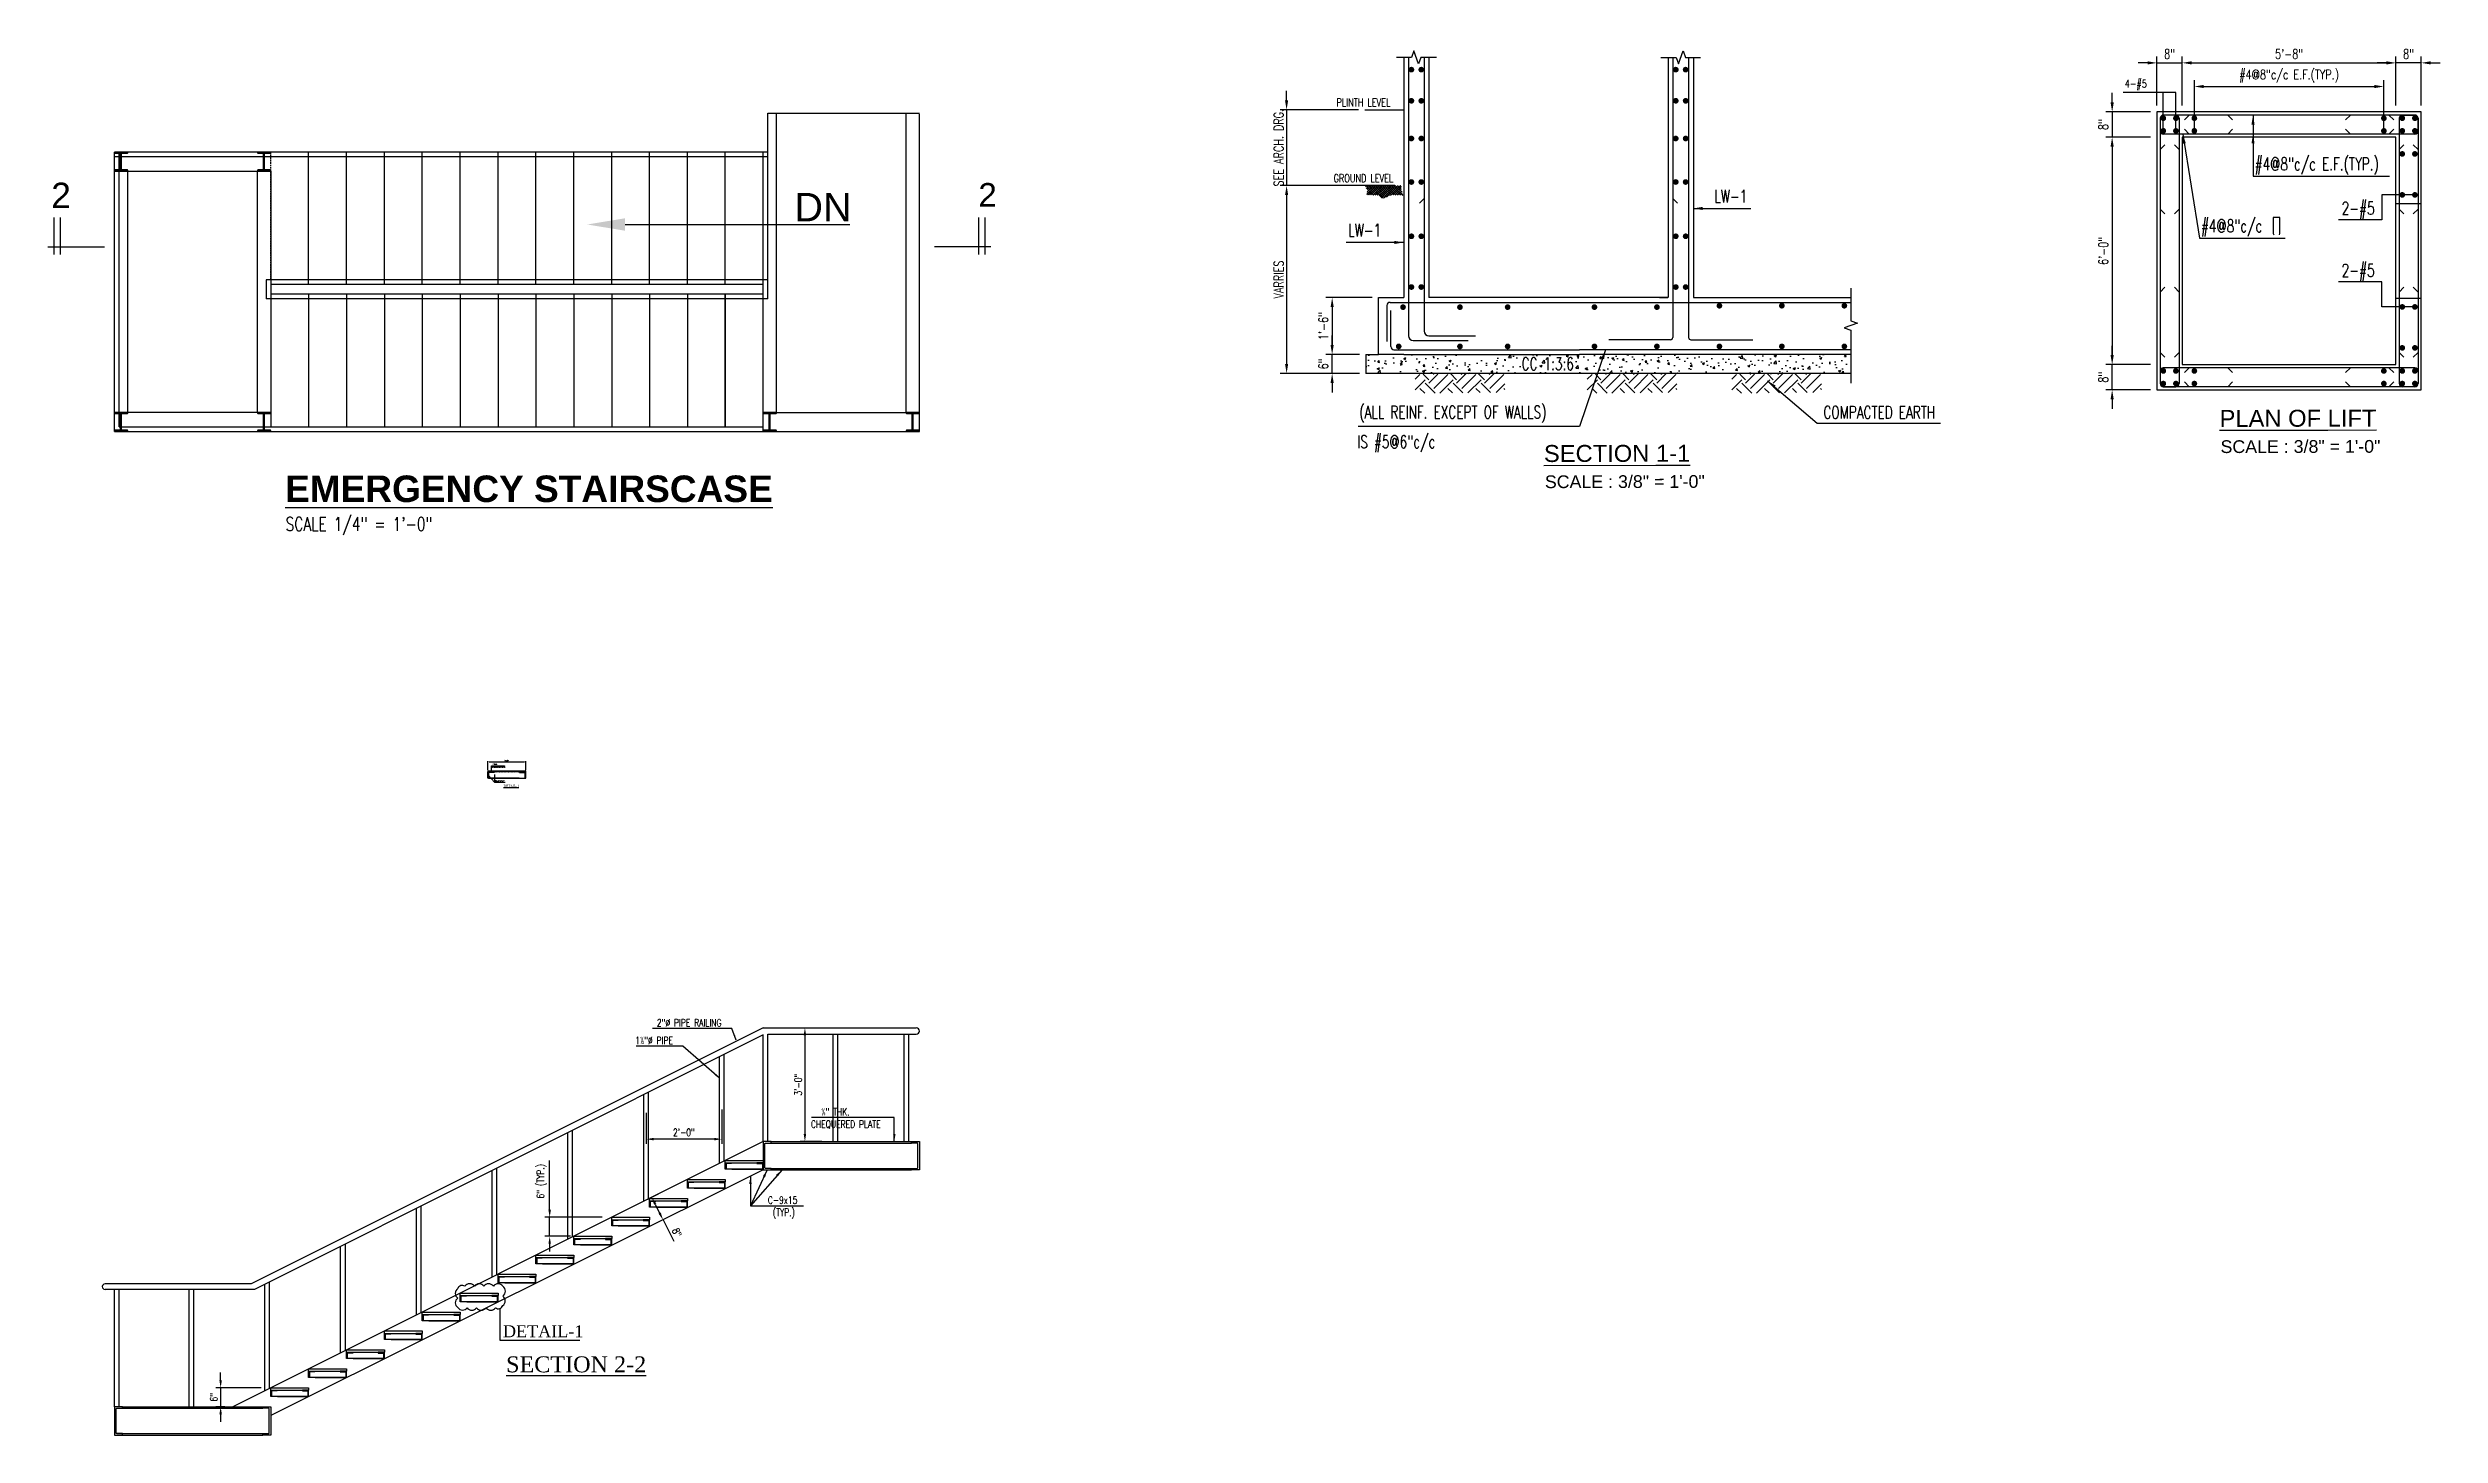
# Model space of a CAD drawing. Header units: inches. Extents: x 53231 to 57580, y 9630 to 11039.
# Drawn here: x 53231 to 53989, y 9858 to 10298 of the extents above; entities that cross this region are included whole.
import ezdxf
from ezdxf import colors
from ezdxf.entities.mleader import LeaderData, LeaderLine
from ezdxf.enums import TextEntityAlignment as Align
from ezdxf.math import Vec2, Vec3

# ---------------------------------------------------------------- set-up
doc = ezdxf.new("R2010")
doc.units = ezdxf.units.IN
doc.header["$MEASUREMENT"] = 0
for name, pattern in [('Amconstr', [9999, 9999, 0]), ('CENTER', [2, 1.25, -0.25, 0.25, -0.25]), ('DASHED', [0.75, 0.5, -0.25]), ('HIDDEN', [0.375, 0.25, -0.125]), ('HIDDEN2', [0.1875, 0.125, -0.0625]), ('PHANTOM2', [1.25, 0.625, -0.125, 0.125, -0.125, 0.125, -0.125])]:
    doc.linetypes.add(name, pattern=pattern)
for name, color, linetype in [('07--DIM-3', 3, 'Continuous'), ('A-TEXT-P', 242, 'Continuous'), ('A-TYP-DIM', 1, 'Continuous'), ('A-TYP-H-TEXT', 2, 'Continuous'), ('A-TYP-ST-LEVEL', 1, 'Continuous'), ('COLUMN', 4, 'Continuous'), ('DIM', 1, 'Continuous'), ('donuts', 6, 'Continuous'), ('Grid', 8, 'PHANTOM2'), ('Grid line', 1, 'CENTER'), ('HATCH', 253, 'Continuous'), ('HID', 3, 'HIDDEN'), ('L', 2, 'Continuous'), ('L3', 3, 'Continuous'), ('L5', 5, 'Continuous'), ('leder', 1, 'Continuous'), ('NEW COL HATCH', 8, 'Continuous'), ('PB', 3, 'Continuous'), ('RAMP LINE', 1, 'Continuous'), ('s-column', 6, 'Continuous'), ('SECTION', 2, 'Continuous'), ('ST-STEEL', 6, 'Continuous'), ('Steel frame', 4, 'Continuous'), ('WALL', 7, 'Continuous')]:
    doc.layers.add(name, color=color, linetype=linetype)
doc.styles.add('1-2', font='simplex.shx', dxfattribs={"width": 0.75, "height": 1.75})
doc.styles.add('1by8in-1F', font='arial.ttf', dxfattribs={"height": 6})
doc.styles.add('3-32', font='simplex.shx', dxfattribs={"width": 0.75, "height": 10.6666})
doc.styles.add('ARIAL', font='arial.ttf')
doc.styles.add('HADINGS', font='romantic.ttf')
doc.styles.add('rizwan', font='romans.shx', dxfattribs={"width": 0.75})
doc.styles.add('SECTION TX', font='romans.shx', dxfattribs={"width": 0.7})
doc.styles.get("Standard").update_dxf_attribs({"font": 'arial.ttf'})
doc.dimstyles.new('STYLE-16', dxfattribs={"dimscale": 16, "dimtxt": 0.09375, "dimasz": 0.09375, "dimexe": 0.0625, "dimexo": 0.0625, "dimgap": 0.03125, "dimtad": 1, "dimzin": 3, "dimdsep": 46, "dimlunit": 4, "dimtxsty": 'rizwan', "dimcen": 0.125, "dimdle": 4, "dimclrd": 1, "dimclre": 1, "dimclrt": 2, "dimadec": 0, "dimazin": 0, "dimtfac": 0.5, "dimtix": 1, "dimtmove": 2, "dimatfit": 3, "dimfxl": 1, "dimfrac": 1, "dimtolj": 1, "dimtzin": 3, "dimarcsym": 0})
doc.dimstyles.new('STYLE-64', dxfattribs={"dimscale": 64, "dimtxt": 0.09375, "dimasz": 0.09375, "dimexe": 0.0625, "dimexo": 0.0625, "dimgap": 0.03125, "dimtad": 1, "dimzin": 3, "dimdsep": 46, "dimlunit": 4, "dimtxsty": 'rizwan', "dimcen": 0.125, "dimdle": 4, "dimclrd": 1, "dimclre": 1, "dimclrt": 2, "dimadec": 0, "dimazin": 0, "dimtfac": 0.5, "dimtix": 1, "dimtmove": 2, "dimatfit": 3, "dimfxl": 1, "dimfrac": 1, "dimtolj": 1, "dimtzin": 3, "dimarcsym": 0})

msp = doc.modelspace()

# ---------------------------------------------------------------- texts
at = {"layer": 'A-TEXT-P', "color": 4, "style": 'ARIAL'}
for height, p in [(8, (53231.97217879, 10246.89739084)), (7.5, (53525.68075758, 10247.27818588))]:
    msp.add_text('2', height=height, dxfattribs=at).set_placement(p)
at = {"layer": 'A-TEXT-P', "style": '1by8in-1F'}
msp.add_text('DN', height=9, dxfattribs=at).set_placement((53476.44989608, 10247.15102989), align=Align.MIDDLE_CENTER)
at = {"layer": 'A-TEXT-P', "color": 4, "insert": (53306.02700153, 10162.13338763), "char_height": 8.4, "attachment_point": 1, "style": 'ARIAL'}
msp.add_mtext_dynamic_manual_height_columns('{\\fArial|b1|i0|c0|p34;\\LEMERGENCY STAIRSCASE}', width=863.7811566335, gutter_width=30, heights=[0], dxfattribs=at)
at = {"layer": 'A-TEXT-P', "color": 2, "insert": (53306.2148279, 10148.89852885), "char_height": 4.26664, "attachment_point": 1, "style": '3-32'}
msp.add_mtext_dynamic_manual_height_columns('\\A1;SCALE 1/4" = 1\'-0"', width=160.3765379094, gutter_width=30, heights=[0], dxfattribs=at)
at = {"layer": 'A-TYP-DIM', "color": 2, "style": 'rizwan', "width": 0.75}
for s, p in [('¼" THK.', (53371.63693616, 10070.45536402)), ('CHEQUERED PLATE', (53371.63693616, 10069.64754623)), ('2L-2"x2"x¼"', (53372.67943448, 10065.1973675))]:
    msp.add_text(s, height=0.375, dxfattribs=at).set_placement(p)
at = {"layer": 'A-TYP-DIM', "color": 2, "linetype": 'HIDDEN2', "style": 'rizwan', "width": 0.75}
for s, p in [('2"%%C PIPE RAILING', (53423.82104101, 9987.62685604)), ('1½"%%C PIPE', (53416.96372595, 9982.01908011)), ('¼" THK.', (53475.89495706, 9959.38952115)), ('CHEQUERED PLATE', (53472.63738093, 9955.47226677)), ('C-9x15', (53459.00274419, 9931.45881366)), ('(TYP.)', (53460.54484121, 9927.56911284))]:
    msp.add_text(s, height=2.34375, dxfattribs=at).set_placement(p)
at = {"layer": 'A-TYP-H-TEXT', "color": 3, "style": 'ARIAL'}
for p in [(53919.1813632, 10169.25193164), (53705.13947112, 10158.13560586)]:
    msp.add_text('SCALE : 3/8" = 1\'-0"', height=4.0341796875, rotation=0.1150251648, dxfattribs=at).set_placement(p)
at = {"layer": 'A-TYP-H-TEXT', "color": 3, "style": 'HADINGS'}
msp.add_text('%%UDETAIL-1', height=0.7171875, dxfattribs=at).set_placement((53375.26734541, 10063.47219764))
for s, height, p in [('DETAIL-1', 3.796875, (53387.80616175, 9891.07116564)), ('%%USECTION 2-2', 5.0625, (53398.25214636, 9880.5991128))]:
    msp.add_text(s, height=height, dxfattribs=at).set_placement(p, align=Align.MIDDLE_CENTER)
at = {"layer": 'A-TYP-H-TEXT', "color": 3, "char_height": 5.37890625, "width": 73.0361847417, "attachment_point": 1, "rotation": 0.1150251649, "style": 'ARIAL'}
for s, insert in [('{\\LPLAN OF LIFT}', (53918.87856852, 10182.90949127)), ('{\\LSECTION 1-1}', (53704.83667644, 10171.79316549))]:
    msp.add_mtext(s, dxfattribs=dict(at, insert=insert))
at = {"layer": 'DIM', "color": 2, "style": 'SECTION TX', "width": 0.7}
for s, p in [('#4@8"c/c E.F.(TYP.)', (53929.97337047, 10258.81984591)), ('LW-1', (53758.82080787, 10248.61524238)), ('2-#5', (53957.56808695, 10244.77754224)), ('LW-1', (53642.84552966, 10237.84416355)), ('#4@8"c/c', (53912.96574528, 10239.18461652)), ('2-#5', (53957.56808695, 10225.11304865)), ('(ALL REINF. EXCEPT OF WALLS)', (53646.34648809, 10180.2216298, -0.05353087)), ('IS #5@6"c/c ', (53645.68935745, 10170.8248309, -0.05353087))]:
    msp.add_text(s, height=4, dxfattribs=at).set_placement(p)
msp.add_text('COMPACTED EARTH', height=4, dxfattribs=at).set_placement((53811.06315796, 10182.14291089), align=Align.MIDDLE)
at = {"layer": 'DIM', "color": 2, "insert": (53706.04815181, 10197.51319294), "char_height": 4, "attachment_point": 5, "style": 'SECTION TX'}
msp.add_mtext('\\A1;CC 1:3:6', dxfattribs=at)
at = {"layer": 'L', "color": 2, "char_height": 2.5, "attachment_point": 5, "style": '1-2'}
for s, insert in [('\\A1;4-#5', (53892.33653676, 10285.83472896)), ('\\A1;PLINTH LEVEL', (53647.66767733, 10280.30589936)), ('\\A1;GROUND LEVEL', (53647.66767733, 10256.30589936))]:
    msp.add_mtext(s, dxfattribs=dict(at, insert=insert))

# ---------------------------------------------------------------- blocks, each defined once
blk = doc.blocks.new('*D134')
at = {"layer": 'A-TYP-DIM', "color": 1, "lineweight": -2, "ltscale": 1.5, "transparency": 16777216}
for p, q in [((53467.68, 9987.17), (53472.22, 9987.17)), ((53470.72, 9984.77), (53470.72, 9953.57)), ((53476.04, 9951.17), (53469.22, 9951.17))]:
    blk.add_line(p, q, dxfattribs=at)
at = {"layer": 'A-TYP-DIM', "color": 1, "ltscale": 1.5, "transparency": 16777216}
for points in [[(53470.32, 9984.77), (53471.12, 9984.77), (53470.72, 9987.17)], [(53470.32, 9953.57), (53471.12, 9953.57), (53470.72, 9951.17)]]:
    blk.add_solid(points, dxfattribs=at)
at = {"layer": 'DEFPOINTS', "color": 0, "ltscale": 1.5, "transparency": 16777216}
for p in [(53464.68, 9987.17), (53470.72, 9951.17), (53479.04, 9951.17)]:
    blk.add_point(p, dxfattribs=at)
at = {"layer": 'A-TYP-DIM', "color": 2, "ltscale": 1.5, "transparency": 16777216, "insert": (53468.58, 9969.17), "char_height": 2.344, "attachment_point": 5, "rotation": 90, "style": 'rizwan'}
blk.add_mtext('\\A1;3\'-0"', dxfattribs=at)
blk = doc.blocks.new('*D136')
at = {"layer": 'A-TYP-DIM', "color": 1, "lineweight": -2, "ltscale": 1.5, "transparency": 16777216}
for p, q in [((53420.39, 9960.25), (53420.39, 9950.43)), ((53444.39, 9961.32), (53444.39, 9950.43)), ((53441.99, 9951.93), (53422.79, 9951.93))]:
    blk.add_line(p, q, dxfattribs=at)
at = {"layer": 'A-TYP-DIM', "color": 1, "ltscale": 1.5, "transparency": 16777216}
for points in [[(53422.79, 9952.33), (53422.79, 9951.53), (53420.39, 9951.93)], [(53441.99, 9952.33), (53441.99, 9951.53), (53444.39, 9951.93)]]:
    blk.add_solid(points, dxfattribs=at)
at = {"layer": 'DEFPOINTS', "color": 0, "ltscale": 1.5, "transparency": 16777216}
for p in [(53420.39, 9963.25), (53444.39, 9964.32), (53420.39, 9951.93)]:
    blk.add_point(p, dxfattribs=at)
at = {"layer": 'A-TYP-DIM', "color": 2, "ltscale": 1.5, "transparency": 16777216, "insert": (53432.39, 9954.08), "char_height": 2.344, "attachment_point": 5, "style": 'rizwan'}
blk.add_mtext('\\A1;2\'-0"', dxfattribs=at)
blk = doc.blocks.new('*D140')
at = {"layer": 'A-TYP-DIM', "color": 1, "lineweight": -2, "ltscale": 1.5, "transparency": 16777216}
for p, q in [((53389.86, 9929.57), (53389.86, 9945.19)), ((53406.51, 9927.17), (53388.36, 9927.17)), ((53396.51, 9921.17), (53388.36, 9921.17)), ((53389.86, 9921.17), (53389.86, 9927.17)), ((53389.86, 9918.77), (53389.86, 9916.37))]:
    blk.add_line(p, q, dxfattribs=at)
at = {"layer": 'A-TYP-DIM', "color": 1, "ltscale": 1.5, "transparency": 16777216}
for points in [[(53389.46, 9929.57), (53390.26, 9929.57), (53389.86, 9927.17)], [(53389.46, 9918.77), (53390.26, 9918.77), (53389.86, 9921.17)]]:
    blk.add_solid(points, dxfattribs=at)
at = {"layer": 'DEFPOINTS', "color": 0, "ltscale": 1.5, "transparency": 16777216}
for p in [(53389.86, 9921.17), (53399.51, 9921.17), (53409.51, 9927.17)]:
    blk.add_point(p, dxfattribs=at)
at = {"layer": 'A-TYP-DIM', "color": 2, "ltscale": 1.5, "transparency": 16777216, "insert": (53387.32, 9938.58), "char_height": 2.3438, "attachment_point": 5, "rotation": 90, "style": 'rizwan'}
blk.add_mtext('\\A1;6" (TYP.)', dxfattribs=at)
blk = doc.blocks.new('*D141')
at = {"layer": 'A-TYP-DIM', "color": 1, "lineweight": -2, "ltscale": 1.5, "transparency": 16777216}
for p, q in [((53285.63, 9875.57), (53285.63, 9877.97)), ((53298.51, 9873.17), (53284.13, 9873.17)), ((53285.63, 9873.17), (53285.63, 9867.17)), ((53287, 9867.17), (53284.13, 9867.17)), ((53285.63, 9864.77), (53285.63, 9862.37))]:
    blk.add_line(p, q, dxfattribs=at)
at = {"layer": 'A-TYP-DIM', "color": 1, "ltscale": 1.5, "transparency": 16777216}
for points in [[(53285.23, 9875.57), (53286.03, 9875.57), (53285.63, 9873.17)], [(53285.23, 9864.77), (53286.03, 9864.77), (53285.63, 9867.17)]]:
    blk.add_solid(points, dxfattribs=at)
at = {"layer": 'DEFPOINTS', "color": 0, "ltscale": 1.5, "transparency": 16777216}
for p in [(53301.51, 9873.17), (53285.63, 9867.17), (53290, 9867.17)]:
    blk.add_point(p, dxfattribs=at)
at = {"layer": 'A-TYP-DIM', "color": 2, "ltscale": 1.5, "transparency": 16777216, "insert": (53283.48, 9870.17), "char_height": 2.344, "attachment_point": 5, "rotation": 90, "style": 'rizwan'}
blk.add_mtext('\\A1;6"', dxfattribs=at)
blk = doc.blocks.new('A$C306E5238')
at = {"layer": 'leder', "color": 1}
for p, q in [((0, 0.75), (-12, 0.75)), ((-12, 0.75), (-12, 0)), ((-2, 0), (-12, 0)), ((0, 0), (0, 0.75)), ((-2.1, -2), (-12, -2)), ((-11.76, -2), (-0.24, -2))]:
    blk.add_line(p, q, dxfattribs=at)
for points in [[(-12, -2), (-12, 0), (-10, 0), (-10, -0.24), (-11.76, -0.24), (-11.76, -2), (-12, -2)], [(0, -2), (0, 0), (-2, 0), (-2, -0.24), (-0.24, -0.24), (-0.24, -2), (0, -2)]]:
    blk.add_lwpolyline(points, dxfattribs=at)
blk = doc.blocks.new('*D145')
at = {"layer": 'A-TYP-DIM', "color": 1, "lineweight": -2, "ltscale": 1.5, "transparency": 16777216}
for p, q in [((53424.27, 9934.55), (53420.86, 9932.84)), ((53423.27, 9931.36), (53424.7, 9928.51)), ((53427.85, 9927.4), (53424.43, 9925.69)), ((53425.78, 9926.36), (53429.15, 9919.61))]:
    blk.add_line(p, q, dxfattribs=at)
at = {"layer": 'A-TYP-DIM', "color": 1, "ltscale": 1.5, "transparency": 16777216}
for points in [[(53423.63, 9931.54), (53422.92, 9931.19), (53422.2, 9933.51)], [(53425.06, 9928.69), (53424.34, 9928.33), (53425.78, 9926.36)]]:
    blk.add_solid(points, dxfattribs=at)
at = {"layer": 'DEFPOINTS', "color": 0, "ltscale": 1.5, "transparency": 16777216}
for p in [(53426.96, 9935.89), (53422.2, 9933.51), (53430.53, 9928.74)]:
    blk.add_point(p, dxfattribs=at)
at = {"layer": 'A-TYP-DIM', "color": 2, "ltscale": 1.5, "transparency": 16777216, "insert": (53430.19, 9922.32), "char_height": 2.344, "attachment_point": 5, "rotation": 296.56509, "style": 'rizwan'}
blk.add_mtext('\\A1;8"', dxfattribs=at)
blk = doc.blocks.new('*D195')
at = {"layer": 'A-TYP-DIM', "color": 1, "lineweight": -2, "transparency": 16777216}
for p, q in [((53370.27, 10068.79), (53370.27, 10071.69)), ((53370.65, 10071.44), (53381.9, 10071.44)), ((53382.27, 10068.79), (53382.27, 10071.69))]:
    blk.add_line(p, q, dxfattribs=at)
at = {"layer": 'A-TYP-DIM', "color": 1, "transparency": 16777216}
for points in [[(53370.65, 10071.5), (53370.65, 10071.37), (53370.27, 10071.44)], [(53381.9, 10071.5), (53381.9, 10071.37), (53382.27, 10071.44)]]:
    blk.add_solid(points, dxfattribs=at)
at = {"layer": 'DEFPOINTS', "color": 0, "transparency": 16777216}
for p in [(53370.27, 10068.54), (53382.27, 10071.44), (53382.27, 10068.54)]:
    blk.add_point(p, dxfattribs=at)
at = {"layer": 'A-TYP-DIM', "color": 2, "transparency": 16777216, "insert": (53376.27, 10071.79), "char_height": 0.375, "attachment_point": 5, "style": 'rizwan'}
blk.add_mtext('\\A1;1\'-0"', dxfattribs=at)
blk = doc.blocks.new('*D91')
at = {"layer": 'DEFPOINTS', "color": 0, "transparency": 16777216}
for p in [(53652.42, 10218.47), (53637.75, 10200.47), (53648.42, 10200.47)]:
    blk.add_point(p, dxfattribs=at)
at = {"layer": 'DIM', "color": 1, "lineweight": -2, "transparency": 16777216}
for p, q in [((53650.42, 10218.47), (53635.75, 10218.47)), ((53637.75, 10215.47), (53637.75, 10203.47)), ((53646.42, 10200.47), (53635.75, 10200.47))]:
    blk.add_line(p, q, dxfattribs=at)
at = {"layer": 'DIM', "color": 1, "transparency": 16777216}
for points in [[(53637.25, 10215.47), (53638.25, 10215.47), (53637.75, 10218.47)], [(53637.25, 10203.47), (53638.25, 10203.47), (53637.75, 10200.47)]]:
    blk.add_solid(points, dxfattribs=at)
at = {"layer": 'DIM', "color": 2, "transparency": 16777216, "insert": (53634.96, 10209.47), "char_height": 3, "attachment_point": 5, "rotation": 90, "style": 'rizwan'}
blk.add_mtext('\\A1;1\'-6"', dxfattribs=at)
blk = doc.blocks.new('*D92')
at = {"layer": 'DEFPOINTS', "color": 0, "transparency": 16777216}
for p in [(53648.14, 10277.97), (53623.32, 10253.97), (53659.6, 10253.97)]:
    blk.add_point(p, dxfattribs=at)
at = {"layer": 'DIM', "color": 1, "lineweight": -2, "transparency": 16777216}
for p, q in [((53646.14, 10277.97), (53621.32, 10277.97)), ((53623.32, 10280.97), (53623.32, 10283.97)), ((53623.32, 10277.97), (53623.32, 10253.97)), ((53657.6, 10253.97), (53621.32, 10253.97)), ((53623.32, 10250.97), (53623.32, 10247.97))]:
    blk.add_line(p, q, dxfattribs=at)
at = {"layer": 'DIM', "color": 1, "transparency": 16777216}
for points in [[(53622.82, 10280.97), (53623.82, 10280.97), (53623.32, 10277.97)], [(53622.82, 10250.97), (53623.82, 10250.97), (53623.32, 10253.97)]]:
    blk.add_solid(points, dxfattribs=at)
at = {"layer": 'DIM', "color": 2, "transparency": 16777216, "insert": (53620.82, 10265.97), "char_height": 3, "attachment_point": 5, "rotation": 90, "style": 'rizwan'}
blk.add_mtext('\\A1;SEE ARCH. DRG.', dxfattribs=at)
blk = doc.blocks.new('*D93')
at = {"layer": 'DEFPOINTS', "color": 0, "transparency": 16777216}
for p in [(53659.6, 10253.97), (53623.32, 10194.47), (53648.42, 10194.47)]:
    blk.add_point(p, dxfattribs=at)
at = {"layer": 'DIM', "color": 1, "lineweight": -2, "transparency": 16777216}
for p, q in [((53657.6, 10253.97), (53621.32, 10253.97)), ((53623.32, 10250.97), (53623.32, 10197.47)), ((53646.42, 10194.47), (53621.32, 10194.47))]:
    blk.add_line(p, q, dxfattribs=at)
at = {"layer": 'DIM', "color": 1, "transparency": 16777216}
for points in [[(53622.82, 10250.97), (53623.82, 10250.97), (53623.32, 10253.97)], [(53622.82, 10197.47), (53623.82, 10197.47), (53623.32, 10194.47)]]:
    blk.add_solid(points, dxfattribs=at)
at = {"layer": 'DIM', "color": 2, "transparency": 16777216, "insert": (53620.82, 10224.22), "char_height": 3, "attachment_point": 5, "rotation": 90, "style": 'rizwan'}
blk.add_mtext('\\A1;VARRIES', dxfattribs=at)
blk = doc.blocks.new('*D94')
at = {"layer": 'DEFPOINTS', "color": 0, "transparency": 16777216}
for p in [(53637.75, 10200.47), (53648.42, 10200.47), (53648.42, 10194.47)]:
    blk.add_point(p, dxfattribs=at)
at = {"layer": 'DIM', "color": 1, "lineweight": -2, "transparency": 16777216}
for p, q in [((53637.75, 10203.47), (53637.75, 10206.47)), ((53646.42, 10200.47), (53635.75, 10200.47)), ((53646.42, 10194.47), (53635.75, 10194.47)), ((53637.75, 10194.47), (53637.75, 10200.47)), ((53637.75, 10191.47), (53637.75, 10188.47))]:
    blk.add_line(p, q, dxfattribs=at)
at = {"layer": 'DIM', "color": 1, "transparency": 16777216}
for points in [[(53637.25, 10203.47), (53638.25, 10203.47), (53637.75, 10200.47)], [(53637.25, 10191.47), (53638.25, 10191.47), (53637.75, 10194.47)]]:
    blk.add_solid(points, dxfattribs=at)
at = {"layer": 'DIM', "color": 2, "transparency": 16777216, "insert": (53634.96, 10197.47), "char_height": 3, "attachment_point": 5, "rotation": 90, "style": 'rizwan'}
blk.add_mtext('\\A1;6"', dxfattribs=at)
blk = doc.blocks.new('*D95')
at = {"layer": 'DEFPOINTS', "color": 0, "transparency": 16777216}
for p in [(53907.05, 10292.84), (53899.05, 10277.3), (53907.05, 10277.3)]:
    blk.add_point(p, dxfattribs=at)
at = {"layer": 'DIM', "color": 1, "lineweight": -2, "transparency": 16777216}
for p, q in [((53896.05, 10292.84), (53893.05, 10292.84)), ((53899.05, 10279.3), (53899.05, 10294.84)), ((53899.05, 10292.84), (53907.05, 10292.84)), ((53907.05, 10279.3), (53907.05, 10294.84)), ((53910.05, 10292.84), (53913.05, 10292.84))]:
    blk.add_line(p, q, dxfattribs=at)
at = {"layer": 'DIM', "color": 1, "transparency": 16777216}
for points in [[(53896.05, 10293.34), (53896.05, 10292.34), (53899.05, 10292.84)], [(53910.05, 10293.34), (53910.05, 10292.34), (53907.05, 10292.84)]]:
    blk.add_solid(points, dxfattribs=at)
at = {"layer": 'DIM', "color": 2, "transparency": 16777216, "insert": (53903.05, 10295.63), "char_height": 3, "attachment_point": 5, "style": 'rizwan'}
blk.add_mtext('\\A1;8"', dxfattribs=at)
blk = doc.blocks.new('*D96')
at = {"layer": 'DEFPOINTS', "color": 0, "transparency": 16777216}
for p in [(53974.76, 10292.84), (53974.76, 10277.3), (53982.76, 10277.3)]:
    blk.add_point(p, dxfattribs=at)
at = {"layer": 'DIM', "color": 1, "lineweight": -2, "transparency": 16777216}
for p, q in [((53971.76, 10292.84), (53968.76, 10292.84)), ((53974.76, 10279.3), (53974.76, 10294.84)), ((53982.76, 10292.84), (53974.76, 10292.84)), ((53982.76, 10279.3), (53982.76, 10294.84)), ((53985.76, 10292.84), (53988.76, 10292.84))]:
    blk.add_line(p, q, dxfattribs=at)
at = {"layer": 'DIM', "color": 1, "transparency": 16777216}
for points in [[(53971.76, 10293.34), (53971.76, 10292.34), (53974.76, 10292.84)], [(53985.76, 10293.34), (53985.76, 10292.34), (53982.76, 10292.84)]]:
    blk.add_solid(points, dxfattribs=at)
at = {"layer": 'DIM', "color": 2, "transparency": 16777216, "insert": (53978.76, 10295.63), "char_height": 3, "attachment_point": 5, "style": 'rizwan'}
blk.add_mtext('\\A1;8"', dxfattribs=at)
blk = doc.blocks.new('*D97')
at = {"layer": 'DEFPOINTS', "color": 0, "transparency": 16777216}
for p in [(53974.76, 10292.84), (53907.05, 10277.3), (53974.76, 10277.3)]:
    blk.add_point(p, dxfattribs=at)
at = {"layer": 'DIM', "color": 1, "lineweight": -2, "transparency": 16777216}
for p, q in [((53907.05, 10279.3), (53907.05, 10294.84)), ((53910.05, 10292.84), (53971.76, 10292.84)), ((53974.76, 10279.3), (53974.76, 10294.84))]:
    blk.add_line(p, q, dxfattribs=at)
at = {"layer": 'DIM', "color": 1, "transparency": 16777216}
for points in [[(53910.05, 10293.34), (53910.05, 10292.34), (53907.05, 10292.84)], [(53971.76, 10293.34), (53971.76, 10292.34), (53974.76, 10292.84)]]:
    blk.add_solid(points, dxfattribs=at)
at = {"layer": 'DIM', "color": 2, "transparency": 16777216, "insert": (53940.91, 10295.63), "char_height": 3, "attachment_point": 5, "style": 'rizwan'}
blk.add_mtext('\\A1;5\'-8"', dxfattribs=at)
blk = doc.blocks.new('*D98')
at = {"layer": 'DEFPOINTS', "color": 0, "transparency": 16777216}
for p in [(53899.05, 10277.3), (53884.85, 10269.3), (53899.05, 10269.3)]:
    blk.add_point(p, dxfattribs=at)
at = {"layer": 'DIM', "color": 1, "lineweight": -2, "transparency": 16777216}
for p, q in [((53897.05, 10277.3), (53882.85, 10277.3)), ((53884.85, 10280.3), (53884.85, 10283.3)), ((53884.85, 10277.3), (53884.85, 10269.3)), ((53897.05, 10269.3), (53882.85, 10269.3)), ((53884.85, 10266.3), (53884.85, 10263.3))]:
    blk.add_line(p, q, dxfattribs=at)
at = {"layer": 'DIM', "color": 1, "transparency": 16777216}
for points in [[(53884.35, 10280.3), (53885.35, 10280.3), (53884.85, 10277.3)], [(53884.35, 10266.3), (53885.35, 10266.3), (53884.85, 10269.3)]]:
    blk.add_solid(points, dxfattribs=at)
at = {"layer": 'DIM', "color": 2, "transparency": 16777216, "insert": (53882.07, 10273.3), "char_height": 3, "attachment_point": 5, "rotation": 90, "style": 'rizwan'}
blk.add_mtext('\\A1;8"', dxfattribs=at)
blk = doc.blocks.new('*D99')
at = {"layer": 'DEFPOINTS', "color": 0, "transparency": 16777216}
for p in [(53884.85, 10197.26), (53899.05, 10197.26), (53899.05, 10189.26)]:
    blk.add_point(p, dxfattribs=at)
at = {"layer": 'DIM', "color": 1, "lineweight": -2, "transparency": 16777216}
for p, q in [((53884.85, 10200.26), (53884.85, 10203.26)), ((53897.05, 10197.26), (53882.85, 10197.26)), ((53884.85, 10189.26), (53884.85, 10197.26)), ((53897.05, 10189.26), (53882.85, 10189.26)), ((53884.85, 10186.26), (53884.85, 10183.26))]:
    blk.add_line(p, q, dxfattribs=at)
at = {"layer": 'DIM', "color": 1, "transparency": 16777216}
for points in [[(53884.35, 10200.26), (53885.35, 10200.26), (53884.85, 10197.26)], [(53884.35, 10186.26), (53885.35, 10186.26), (53884.85, 10189.26)]]:
    blk.add_solid(points, dxfattribs=at)
at = {"layer": 'DIM', "color": 2, "transparency": 16777216, "insert": (53882.07, 10193.26), "char_height": 3, "attachment_point": 5, "rotation": 90, "style": 'rizwan'}
blk.add_mtext('\\A1;8"', dxfattribs=at)
blk = doc.blocks.new('*D100')
at = {"layer": 'DEFPOINTS', "color": 0, "transparency": 16777216}
for p in [(53899.05, 10269.3), (53884.85, 10197.26), (53899.05, 10197.26)]:
    blk.add_point(p, dxfattribs=at)
at = {"layer": 'DIM', "color": 1, "lineweight": -2, "transparency": 16777216}
for p, q in [((53897.05, 10269.3), (53882.85, 10269.3)), ((53884.85, 10266.3), (53884.85, 10200.26)), ((53897.05, 10197.26), (53882.85, 10197.26))]:
    blk.add_line(p, q, dxfattribs=at)
at = {"layer": 'DIM', "color": 1, "transparency": 16777216}
for points in [[(53884.35, 10266.3), (53885.35, 10266.3), (53884.85, 10269.3)], [(53884.35, 10200.26), (53885.35, 10200.26), (53884.85, 10197.26)]]:
    blk.add_solid(points, dxfattribs=at)
at = {"layer": 'DIM', "color": 2, "transparency": 16777216, "insert": (53882.07, 10233.28), "char_height": 3, "attachment_point": 5, "rotation": 90, "style": 'rizwan'}
blk.add_mtext('\\A1;6\'-0"', dxfattribs=at)
blk = doc.blocks.new('*D101')
at = {"layer": 'DEFPOINTS', "color": 0, "transparency": 16777216}
for p in [(53970.93, 10285.35), (53910.89, 10269.3), (53970.93, 10269.3)]:
    blk.add_point(p, dxfattribs=at)
at = {"layer": 'DIM', "color": 1, "lineweight": -2, "transparency": 16777216}
for p, q in [((53910.89, 10271.3), (53910.89, 10287.35)), ((53913.89, 10285.35), (53967.93, 10285.35)), ((53970.93, 10271.3), (53970.93, 10287.35))]:
    blk.add_line(p, q, dxfattribs=at)
at = {"layer": 'DIM', "color": 1, "transparency": 16777216}
for points in [[(53913.89, 10285.85), (53913.89, 10284.85), (53910.89, 10285.35)], [(53967.93, 10285.85), (53967.93, 10284.85), (53970.93, 10285.35)]]:
    blk.add_solid(points, dxfattribs=at)
at = {"layer": 'DIM', "color": 2, "transparency": 16777216, "insert": (53940.91, 10288.64), "char_height": 3, "attachment_point": 5, "style": 'rizwan'}
blk.add_mtext('\\A1;#4@8"c/c E.F.(TYP.)', dxfattribs=at)
blk = doc.blocks.new('A$C48294E53')
at = {"layer": 'COLUMN', "color": 4}
blk.add_lwpolyline([(2.19, 7.62), (3.63, 7.62, -0.414214), (3.81, 7.44), (3.81, 2.53, -0.414214), (3.63, 2.35), (2.19, 2.35, 0.414214), (2, 2.16), (2, 1.97), (6.19, 1.97), (6.19, 2.16, 0.414214), (6, 2.35), (4.37, 2.35, -0.414214), (4.19, 2.53), (4.19, 7.44, -0.414214), (4.37, 7.62), (6, 7.62, 0.414214), (6.19, 7.81), (6.19, 8), (2, 8), (2, 7.81, 0.414214)], format="xyb", close=True, dxfattribs=at)
blk = doc.blocks.new('A$C0EAF4FF9')
at = {"layer": 'Grid line'}
h = blk.add_hatch(dxfattribs=at)
h.set_pattern_fill('_USER', color=256, scale=0.25, angle=45, style=0, pattern_type=0)
h.set_pattern_definition([(45, (0, 0), (-0.176777, 0.176777), [])])
edge = h.paths.add_edge_path()
edge.add_line((2.19, 7.72), (3.63, 7.72))
edge.add_arc((3.63, 7.53), 0.188, 0, 90, ccw=False)
edge.add_line((3.81, 7.53), (3.81, 2.62))
edge.add_arc((3.63, 2.62), 0.188, -90, 0, ccw=False)
edge.add_line((3.63, 2.44), (2.19, 2.44))
edge.add_arc((2.19, 2.25), 0.187, 90, 180)
edge.add_line((2, 2.25), (2, 2.06))
edge.add_line((2, 2.06), (6.19, 2.06))
edge.add_line((6.19, 2.06), (6.19, 2.25))
edge.add_arc((6, 2.25), 0.188, 0, 90)
edge.add_line((6, 2.44), (4.37, 2.44))
edge.add_arc((4.37, 2.62), 0.188, 180, 270, ccw=False)
edge.add_line((4.19, 2.62), (4.19, 7.53))
edge.add_arc((4.37, 7.53), 0.188, 90, 180, ccw=False)
edge.add_line((4.37, 7.72), (6, 7.72))
edge.add_arc((6, 7.9), 0.187, 270, 360)
edge.add_line((6.19, 7.9), (6.19, 8.09))
edge.add_line((6.19, 8.09), (2, 8.09))
edge.add_line((2, 8.09), (2, 7.9))
edge.add_arc((2.19, 7.9), 0.188, 180, 270)
blk.add_blockref('A$C48294E53', (0, 0.09), dxfattribs=at)
blk = doc.blocks.new('A$C76A7568D')
at = {"layer": 'L3'}
blk.add_line((0, 3.9), (0, -31.9), dxfattribs=at)
at = {"layer": 'L5', "color": 6}
for p, q in [((-18.6, 0), (5, 0)), ((-18.6, -4), (5, -4))]:
    blk.add_line(p, q, dxfattribs=at)

# ---------------------------------------------------------------- dimensions: what is measured, and where the dimension line sits
at = {"layer": 'A-TYP-DIM'}
dim = msp.add_linear_dim(base=(53382.27029224, 10071.43717839), p1=(53370.27029224, 10068.53560571), p2=(53382.27029224, 10068.53560571), dimstyle='STYLE-16', override={"dimscale": 4, "dimtad": 3, "dimdec": 3}, dxfattribs=at)
dim.commit()
dim.dimension.update_dxf_attribs({"geometry": '*D195', "text_midpoint": (53376.27029224, 10071.78539267)})
at = {"layer": 'A-TYP-DIM', "ltscale": 1.5}
for base, p1, p2, angle, override, picture, middle in [((53470.7249795926, 9951.1670407599), (53464.6762616697, 9987.1670407599), (53479.0424892419, 9951.1670407599), 90, {"dimscale": 24, "dimtxt": 0.097656, "dimasz": 0.1, "dimexo": 0.125, "dimdec": 8, "dimtmove": 0, "dimatfit": 2}, '*D134', (53468.5798903069, 9969.1670407599)), ((53420.3938280566, 9951.9338370177), (53444.3938280344, 9964.322868958), (53420.3938280566, 9963.2454174168), 180, {"dimscale": 24, "dimtxt": 0.097656, "dimasz": 0.1, "dimexo": 0.125, "dimdec": 8, "dimtmove": 0, "dimatfit": 2}, '*D136', (53432.3938280455, 9954.0789263034)), ((53285.62899065, 9867.16698878), (53301.51329588, 9873.16698878), (53290.00421017, 9867.16698878), 90, {"dimscale": 24, "dimtxt": 0.097656, "dimasz": 0.1, "dimexo": 0.125, "dimdec": 0, "dimtmove": 0, "dimatfit": 2}, '*D141', (53283.48390137, 9870.16698878))]:
    dim = msp.add_linear_dim(base=base, p1=p1, p2=p2, angle=angle, dimstyle='STYLE-64', override=override, dxfattribs=at)
    dim.commit()
    dim.dimension.update_dxf_attribs({"geometry": picture, "text_midpoint": middle})
dim = msp.add_linear_dim(base=(53389.8584579373, 9921.1669887836), p1=(53409.5130900145, 9927.1669887836), p2=(53399.5130900145, 9921.1669887836), angle=90, text='<> (TYP.)', dimstyle='STYLE-64', override={"dimscale": 24, "dimtxt": 0.097656, "dimasz": 0.1, "dimexo": 0.125, "dimdec": 8, "dimtmove": 0, "dimatfit": 2}, dxfattribs=at)
dim.commit()
dim.dimension.update_dxf_attribs({"geometry": '*D140', "text_midpoint": (53389.8584579373, 9938.5763637837), "dimtype": 160})
dim = msp.add_linear_dim(base=(53422.20019075, 9933.51055124), p1=(53430.53188777, 9928.73880267), p2=(53426.95684167, 9935.88888124), angle=116.5650948623, dimstyle='STYLE-64', override={"dimscale": 24, "dimtxt": 0.097656, "dimasz": 0.1, "dimexo": 0.125, "dimdec": 0, "dimtmove": 0, "dimatfit": 2}, dxfattribs=at)
dim.commit()
dim.dimension.update_dxf_attribs({"geometry": '*D145', "text_midpoint": (53428.27445074, 9921.36205442), "dimtype": 161})
at = {"layer": 'DIM', "color": 4}
dim = msp.add_linear_dim(base=(53907.05264925, 10292.84383171), p1=(53899.05264925, 10277.30334372), p2=(53907.05264925, 10277.30334372), dimstyle='STYLE-64', override={"dimscale": 32, "dimdec": 0, "dimsah": 1}, dxfattribs=at)
dim.commit()
dim.dimension.update_dxf_attribs({"geometry": '*D95', "text_midpoint": (53903.05264925, 10295.629546)})
for base, p1, p2, angle, picture, middle in [((53974.75985982, 10292.84383171), (53907.05264925, 10277.30334372), (53974.75985982, 10277.30334372), 0, '*D97', (53940.90625454, 10295.629546)), ((53974.75985982, 10292.84383171), (53982.75985982, 10277.30334372), (53974.75985982, 10277.30334372), 180, '*D96', (53978.75985982, 10295.629546)), ((53884.85488224, 10269.30334372), (53899.05264925, 10277.30334372), (53899.05264925, 10269.30334372), 90, '*D98', (53882.06916796, 10273.30334372)), ((53884.85488224, 10197.25754219), (53899.05264925, 10269.30334372), (53899.05264925, 10197.25754219), 90, '*D100', (53882.06916796, 10233.28044295)), ((53637.74765451, 10200.4742829), (53652.42088072, 10218.47428285), (53648.42088072, 10200.4742829), 90, '*D91', (53634.96194022, 10209.47428288)), ((53637.74765451, 10200.4742829), (53648.42088072, 10194.4742829), (53648.42088072, 10200.4742829), 270, '*D94', (53634.96194022, 10197.4742829)), ((53884.85488224, 10197.25754219), (53899.05264925, 10189.25754219), (53899.05264925, 10197.25754219), 270, '*D99', (53882.06916796, 10193.25754219))]:
    dim = msp.add_linear_dim(base=base, p1=p1, p2=p2, angle=angle, dimstyle='STYLE-64', override={"dimscale": 32, "dimdec": 0, "dimsah": 1}, dxfattribs=at)
    dim.commit()
    dim.dimension.update_dxf_attribs({"geometry": picture, "text_midpoint": middle})
dim = msp.add_linear_dim(base=(53970.92531749, 10285.35492645), p1=(53910.88719158, 10269.30334372), p2=(53970.92531749, 10269.30334372), text='#4@8"c/c E.F.(TYP.)', dimstyle='STYLE-64', override={"dimscale": 32, "dimdec": 0, "dimsah": 1}, dxfattribs=at)
dim.commit()
dim.dimension.update_dxf_attribs({"geometry": '*D101', "text_midpoint": (53940.90625454, 10288.64064074)})
for base, p1, p2, text, picture, middle in [((53623.32183698, 10253.97428285), (53648.13543292, 10277.97428285), (53659.60010999, 10253.97428285), 'SEE ARCH. DRG.', '*D92', (53620.82183698, 10265.97428285)), ((53623.32183698, 10194.4742829), (53659.60010999, 10253.97428285), (53648.42088072, 10194.4742829), 'VARRIES', '*D93', (53620.82183698, 10224.22428288))]:
    dim = msp.add_linear_dim(base=base, p1=p1, p2=p2, angle=90, text=text, dimstyle='STYLE-64', override={"dimscale": 32, "dimdec": 0, "dimsah": 1}, dxfattribs=at)
    dim.commit()
    dim.dimension.update_dxf_attribs({"geometry": picture, "text_midpoint": middle})

# ---------------------------------------------------------------- hatches: boundary and pattern name
at = {"layer": 'Grid', "linetype": 'HIDDEN2'}
h = msp.add_hatch(dxfattribs=at)
h.set_pattern_fill('ANSI37', color=256, scale=2)
h.set_pattern_definition([(45, (53370.2703, 10068.2856), (-0.1767767, 0.1767767), []), (135, (53370.2703, 10068.2856), (-0.1767767, -0.1767767), [])])
h.paths.add_polyline_path([(53382.27029224, 10068.53560571), (53370.27029224, 10068.53560571), (53370.27029224, 10068.28560571), (53378.27029224, 10068.28560571), (53382.27029224, 10068.28560571)])
at = {"layer": 'HATCH'}
h = msp.add_hatch(dxfattribs=at)
h.set_pattern_fill('_USER', color=256, scale=0.5, angle=45, style=0, double=1, pattern_type=0)
h.set_pattern_definition([(45, (20.9708, -181.6112), (-0.3535533906, 0.3535533906), []), (135, (20.9708, -181.6112), (-0.3535533906, -0.3535533906), [])])
edge = h.paths.add_edge_path()
edge.add_arc((53648.73705884, 10250.97311055), 0.12289045, 32.0000000486, 128.5693309629)
edge.add_arc((53648.61274382, 10251.07643512), 0.04824427, 351.3664630518, 414.9999999502)
edge.add_arc((53648.61274382, 10251.1554739), 0.04824427, 305.0000000507, 414.9999999493)
edge.add_arc((53648.61274382, 10251.23451268), 0.04824427, 305.0000000485, 414.9999999515)
edge.add_arc((53648.55743418, 10251.39254181), 0.14467368, 305.0000000498, 414.9999999502)
edge.add_arc((53648.61274382, 10251.55057094), 0.04824427, 305.0000000485, 414.9999999515)
edge.add_arc((53648.62462243, 10251.69682259), 0.10789439, 278.4169765515, 388.4169764521)
edge.add_arc((53648.7037232, 10251.85490015), 0.10789439, 278.4169765431, 388.4169764441)
edge.add_arc((53648.78282397, 10252.01297771), 0.10789439, 278.4169765482, 388.4169764505)
edge.add_arc((53648.82237436, 10252.14336179), 0.09648854, 305.0000000496, 414.9999999504)
edge.add_arc((53648.82237436, 10252.30143936), 0.09648854, 305.0000000496, 414.9999999504)
edge.add_arc((53648.85004613, 10252.41999753), 0.04824427, 305.0000000485, 414.9999999515)
edge.add_arc((53648.82240827, 10252.53850727), 0.09642941, 305.0000000504, 414.9999999496)
edge.add_arc((53648.85004613, 10252.65701701), 0.04824427, 305.0000000485, 414.9999999515)
edge.add_arc((53648.85004613, 10252.73605579), 0.04824427, 305.0000000485, 414.9999999515)
edge.add_arc((53648.77094536, 10252.75970761), 0.10794515, 8.4529127433, 118.4529126436)
edge.add_arc((53648.62462243, 10252.90595926), 0.10789439, 331.5830235495, 441.5830234518)
edge.add_arc((53648.57319343, 10253.02451743), 0.06825446, 350.0224601742, 460.0224600744)
edge.add_arc((53648.50597127, 10253.17076908), 0.09648854, 305.0000000496, 414.9999999504)
edge.add_arc((53648.39923264, 10253.31293065), 0.17393999, 338.7216118059, 448.7216117074)
edge.add_arc((53648.33589112, 10253.49865326), 0.06825446, 350.0224601742, 460.0224600744)
edge.add_arc((53648.26866896, 10253.6449049), 0.09648853, 305.0000000485, 414.9999999515)
edge.add_arc((53648.26866896, 10253.80298247), 0.09648854, 305.0000000496, 414.9999999504)
edge.add_arc((53648.29634073, 10253.92154064), 0.04824427, 305.0000000485, 414.9999999515)
edge.add_arc((53648.26866896, 10254.04009881), 0.09648854, 305.0000000544, 316.9911220598)
edge.add_line((53648.33922601, 10253.97428285), (53659.54338714, 10253.97428285))
edge.add_arc((53659.49782813, 10253.98997311), 0.04818514, 305.000000049, 340.9965915299, ccw=False)
edge.add_arc((53659.49779421, 10253.91098276), 0.04824427, -54.9999999515, 54.9999999515, ccw=False)
edge.add_arc((53659.49779421, 10253.83194398), 0.04824427, -54.9999999515, 54.9999999515, ccw=False)
edge.add_arc((53659.49779421, 10253.7529052), 0.04824427, -54.9999999493, 54.9999999493, ccw=False)
edge.add_arc((53659.49779421, 10253.67386642), 0.04824427, -54.9999999515, 54.9999999515, ccw=False)
edge.add_arc((53659.49779421, 10253.59482764), 0.04824427, -54.9999999515, 54.9999999515, ccw=False)
edge.add_arc((53659.56501638, 10253.52761477), 0.04828211, 35.0000000491, 144.9999999509, ccw=False)
edge.add_arc((53659.57689499, 10253.51578886), 0.04824427, -54.9999999493, 54.9999999493, ccw=False)
edge.add_arc((53659.57689499, 10253.43675008), 0.04824427, -54.9999999515, 54.9999999515, ccw=False)
edge.add_arc((53659.57689499, 10253.3577113), 0.04824427, -54.9999999493, 54.9999999493, ccw=False)
edge.add_arc((53659.57689499, 10253.27867252), 0.04824427, -54.9999999515, 54.9999999515, ccw=False)
edge.add_arc((53659.52158535, 10253.12064338), 0.14467368, -54.9999999502, 54.9999999502, ccw=False)
edge.add_arc((53659.57689499, 10252.96261425), 0.04824427, -54.9999999515, 54.9999999515, ccw=False)
edge.add_arc((53659.54922321, 10252.84405608), 0.09648854, -54.9999999504, 54.9999999504, ccw=False)
edge.add_arc((53659.54922321, 10252.68597852), 0.09648854, -54.9999999504, 54.9999999504, ccw=False)
edge.add_arc((53659.57689499, 10252.56742035), 0.04824427, -54.9999999515, 54.9999999515, ccw=False)
edge.add_arc((53659.54922321, 10252.44886218), 0.09648854, -54.9999999504, 54.9999999504, ccw=False)
edge.add_arc((53659.54922321, 10252.29078462), 0.09648853, -54.9999999515, 54.9999999515, ccw=False)
edge.add_arc((53659.61644537, 10252.14453297), 0.06825446, -9.9775398258, 100.0224600744, ccw=False)
edge.add_arc((53659.67978689, 10251.95881036), 0.17393999, -21.2783881941, 88.7216117074, ccw=False)
edge.add_arc((53659.78652553, 10251.8166488), 0.09648854, -54.9999999504, 54.9999999504, ccw=False)
edge.add_arc((53659.85374769, 10251.67039715), 0.06825446, -9.9775398258, 100.0224600744, ccw=False)
edge.add_arc((53659.90517668, 10251.55183898), 0.10789439, -28.4169764505, 81.5830234518, ccw=False)
edge.add_arc((53660.05149962, 10251.40558733), 0.10794515, 8.4529127433, 118.4529126436, ccw=False)
edge.add_arc((53660.13060039, 10251.3819355), 0.04824427, -54.9999999515, 54.9999999515, ccw=False)
edge.add_arc((53660.13060039, 10251.30289672), 0.04824427, -54.9999999515, 54.9999999515, ccw=False)
edge.add_arc((53660.10296253, 10251.18438698), 0.09642941, -54.9999999496, 54.9999999496, ccw=False)
edge.add_arc((53660.13060039, 10251.06587724), 0.04824427, -54.9999999515, 54.9999999515, ccw=False)
edge.add_arc((53660.10292861, 10250.94731907), 0.09648854, -24.0280352442, 54.999999951, ccw=False)
edge.add_arc((53660.31966135, 10250.69845932), 0.24588495, 121.5357405307, 141.9999999499)
edge.add_arc((53659.81307385, 10250.65436488), 0.36887945, 32.0000000493, 141.9999999498)
edge.add_arc((53659.31387061, 10250.75117058), 0.24588495, 32.0000000499, 141.9999999499)
edge.add_arc((53659.01589361, 10250.83743045), 0.12289045, 32.0000000497, 141.9999999504)
edge.add_arc((53658.81483761, 10250.84796735), 0.12289045, 32.0000000493, 141.9999999491)
edge.add_arc((53658.61369336, 10250.85844911), 0.1229945, 32.0000000497, 141.9999999507)
edge.add_arc((53658.41255536, 10250.86905007), 0.12289045, 32.0000000479, 141.9999999483)
edge.add_arc((53658.21141112, 10250.87953183), 0.1229945, 32.0000000504, 141.9999999509)
edge.add_arc((53658.01027311, 10250.89013279), 0.12289045, 32.0000000486, 141.9999999496)
edge.add_arc((53657.80912887, 10250.90061455), 0.1229945, 32.0000000497, 141.9999999509)
edge.add_arc((53657.60799087, 10250.91121551), 0.12289045, 32.0000000497, 141.9999999504)
edge.add_arc((53657.40684662, 10250.92169727), 0.1229945, 32.0000000497, 141.9999999507)
edge.add_arc((53657.20570862, 10250.93229823), 0.12289045, 32.0000000493, 141.9999999498)
edge.add_arc((53657.00456437, 10250.94277999), 0.1229945, 32.0000000508, 141.9999999516)
edge.add_arc((53656.7642825, 10250.78412014), 0.27475016, 58.5478480029, 168.5478479035)
edge.add_arc((53656.39069713, 10250.7734945), 0.1229945, 32.0000000515, 141.9999999509)
edge.add_arc((53656.08525387, 10250.7189183), 0.24588495, 32.0000000499, 141.9999999499)
edge.add_arc((53655.85238135, 10250.70098925), 0.17376993, 76.9922807766, 186.9922806758)
edge.add_arc((53655.53648603, 10250.44534715), 0.27486967, 58.5491782319, 168.549178132)
edge.add_arc((53655.2278554, 10250.33060019), 0.17380175, 76.954244146, 186.9542440459)
edge.add_arc((53654.95111527, 10250.24443484), 0.12289045, 32.0000000493, 141.9999999491)
edge.add_arc((53654.81516374, 10250.15078281), 0.17376993, 76.9922807726, 186.9922806723)
edge.add_arc((53654.60348543, 10249.96026273), 0.17384353, 76.9680337302, 186.9680336312)
edge.add_arc((53654.22240365, 10249.80887363), 0.24588495, 32.0000000491, 141.9999999496)
edge.add_arc((53653.92442665, 10249.89513351), 0.12289045, 32.0000000486, 141.9999999489)
edge.add_arc((53653.6190654, 10249.84049325), 0.24588495, 32.00000005, 141.9999999507)
edge.add_arc((53653.32100016, 10249.92669798), 0.1229945, 32.0000000497, 141.9999999507)
edge.add_arc((53653.05475769, 10250.04148788), 0.17376993, 347.0077193261, 457.0077192282)
edge.add_arc((53652.96845275, 10250.31814863), 0.12285734, 302.0000000489, 411.9999999509)
edge.add_arc((53652.93978603, 10250.34978437), 0.1229945, 32.0000000497, 141.9999999514)
edge.add_arc((53652.67357489, 10250.46452413), 0.17372813, 347.0215089254, 457.0215088254)
edge.add_arc((53652.48301655, 10250.67601627), 0.17376993, 347.0077193261, 457.0077192282)
edge.add_arc((53652.35751083, 10250.78331093), 0.1229945, 32.0000000497, 141.9999999507)
edge.add_arc((53652.15637283, 10250.7939119), 0.12289045, 32.0000000493, 141.9999999498)
edge.add_arc((53651.95522858, 10250.80439365), 0.1229945, 32.0000000497, 141.9999999509)
edge.add_arc((53651.64978532, 10250.74981746), 0.24588495, 32.0000000497, 141.9999999506)
edge.add_arc((53651.14328607, 10250.70577816), 0.3687754, 32.0000000498, 141.9999999503)
edge.add_arc((53650.74847008, 10250.86769695), 0.12289045, 32.0000000493, 141.9999999491)
edge.add_arc((53650.54732583, 10250.87817871), 0.1229945, 32.0000000508, 141.9999999514)
edge.add_arc((53650.34618783, 10250.88877967), 0.12289045, 32.0000000493, 141.9999999491)
edge.add_arc((53650.14504358, 10250.89926143), 0.1229945, 32.0000000497, 141.9999999507)
edge.add_arc((53649.94390558, 10250.90986239), 0.12289045, 32.0000000497, 141.9999999504)
edge.add_arc((53649.74276134, 10250.92034415), 0.1229945, 32.0000000504, 141.9999999509)
edge.add_arc((53649.54162333, 10250.93094511), 0.12289045, 32.0000000486, 141.9999999496)
edge.add_arc((53649.34047909, 10250.94142687), 0.1229945, 32.0000000497, 141.9999999509)
edge.add_arc((53649.13934109, 10250.95202783), 0.12289045, 32.0000000479, 141.9999999483)
edge.add_arc((53648.93819684, 10250.96250959), 0.1229945, 32.0000000497, 141.9999999507)
at = {"layer": 'NEW COL HATCH'}
h = msp.add_hatch(dxfattribs=at)
h.set_pattern_fill('AR-CONC', color=256)
h.set_pattern_definition([(50, (67672.364, 14262.768), (7.1726018, -0.6275213), [0.75, -8.25]), (355, (67672.364, 14262.768), (-1.3875133, 7.5219213), [0.6, -6.6]), (100.4514, (67672.962, 14262.716), (5.7850938, 6.8943954), [0.637402, -7.011421]), (46.1842, (67672.364, 14264.768), (10.6724105, -1.65519), [1.125, -12.375]), (96.6356, (67673.254, 14264.63), (9.346627, 9.741179), [0.956103, -10.51713]), (351.1842, (67672.364, 14264.768), (9.3466195, 9.741186), [0.9, -9.9]), (21, (67673.364, 14264.268), (5.9690705, -4.026189), [0.75, -8.25]), (326, (67673.364, 14264.268), (2.4331533, 7.2515005), [0.6, -6.6]), (71.4514, (67673.8616, 14263.933), (8.4022263, 3.225305), [0.637402, -7.011421]), (37.5, (67672.3641, 14262.7682), (0.12159855, 3.32893854), [0, -6.52, 0, -6.7, 0, -6.625]), (7.5, (67672.364, 14262.7682), (2.6306954, 3.9441171), [0, -3.82, 0, -6.37, 0, -2.525]), (327.5, (67670.1341, 14262.7682), (5.33822436, -0.2255487), [0, -2.5, 0, -7.8, 0, -10.35]), (317.5, (67669.134, 14262.768), (5.8318617, 1.0010498), [0, -3.25, 0, -5.18, 0, -7.35])])
h.paths.add_polyline_path([(53648.42088072, 10194.4742829), (53648.42088072, 10200.4742829), (53802.06481043, 10200.4742829), (53802.06481043, 10194.4742829)])
h = msp.add_hatch(dxfattribs=at)
h.set_pattern_fill('EARTH', color=256, scale=25, angle=45)
h.set_pattern_definition([(45, (67672.364, 14262.768), (3e-15, 8.8388348), [6.25, -6.25]), (45, (67670.707, 14264.4255), (3e-15, 8.8388348), [6.25, -6.25]), (45, (67669.0496, 14266.083), (3e-15, 8.8388348), [6.25, -6.25]), (135, (67669.0496, 14267.1876), (-8.8388348, 3e-15), [6.25, -6.25]), (135, (67670.707, 14268.845), (-8.8388348, 3e-15), [6.25, -6.25]), (135, (67672.364, 14270.502), (-8.8388348, 3e-15), [6.25, -6.25])])
h.paths.add_polyline_path([(53664.03968348, 10188.18881833), (53664.03968348, 10194.18881833), (53692.42088072, 10194.4742829), (53692.42088072, 10188.4742829)])
h = msp.add_hatch(dxfattribs=at)
h.set_pattern_fill('EARTH', color=256, scale=25, angle=45)
h.set_pattern_definition([(45, (67726.903, 14262.768), (3e-15, 8.8388348), [6.25, -6.25]), (45, (67725.2454, 14264.4255), (3e-15, 8.8388348), [6.25, -6.25]), (45, (67723.588, 14266.083), (3e-15, 8.8388348), [6.25, -6.25]), (135, (67723.588, 14267.1876), (-8.8388348, 3e-15), [6.25, -6.25]), (135, (67725.2454, 14268.845), (-8.8388348, 3e-15), [6.25, -6.25]), (135, (67726.903, 14270.502), (-8.8388348, 3e-15), [6.25, -6.25])])
h.paths.add_polyline_path([(53718.5782498, 10188.18881833), (53718.5782498, 10194.18881833), (53746.95944703, 10194.4742829), (53746.95944703, 10188.4742829)])
h = msp.add_hatch(dxfattribs=at)
h.set_pattern_fill('EARTH', color=256, scale=25, angle=45)
h.set_pattern_definition([(45, (67772.68, 14262.768), (3e-15, 8.8388348), [6.25, -6.25]), (45, (67771.023, 14264.4255), (3e-15, 8.8388348), [6.25, -6.25]), (45, (67769.3655, 14266.083), (3e-15, 8.8388348), [6.25, -6.25]), (135, (67769.3655, 14267.1876), (-8.8388348, 3e-15), [6.25, -6.25]), (135, (67771.023, 14268.845), (-8.8388348, 3e-15), [6.25, -6.25]), (135, (67772.68, 14270.502), (-8.8388348, 3e-15), [6.25, -6.25])])
h.paths.add_polyline_path([(53764.35559615, 10188.18881833), (53764.35559615, 10194.18881833), (53792.73679338, 10194.4742829), (53792.73679338, 10188.4742829)])

# ---------------------------------------------------------------- linework, layer by layer
at = {"layer": '07--DIM-3'}
for p, q in [((53374.03286482, 9898.25829921), (53374.03286482, 9888.28893709)), ((53374.03286482, 9888.28893709), (53399.4594526, 9888.28893709))]:
    msp.add_line(p, q, dxfattribs=at)
msp.add_lwpolyline([(53375.01871969, 9905.31830492, 0.52056705), (53372.01871969, 9905.31830492, 0.52056705), (53369.01871969, 9905.31830492, 0.52056705), (53366.01871969, 9905.31830492, 0.52056705), (53363.01871969, 9905.31830492, 0.52056705), (53360.75349705, 9904.58352756, 0.52056705), (53360.75349705, 9901.58352756, 0.52056705), (53360.75349705, 9898.58352756, 0.52056705), (53363.69497415, 9898.52500466, 0.52056705), (53366.69497415, 9898.52500466, 0.52056705), (53369.69497415, 9898.52500466, 0.52056705), (53372.69497415, 9898.52500466, 0.52056705), (53375.01871969, 9899.20125912, 0.52056705), (53375.01871969, 9902.20125912, 0.52056705)], format="xyb", close=True, dxfattribs=at)
at = {"layer": 'A-TYP-ST-LEVEL'}
for p, q in [((53648.42088072, 10200.4742829), (53648.42088072, 10194.4742829)), ((53648.42088072, 10200.4742829), (53652.42088072, 10200.4742829)), ((53802.06481043, 10194.47428265), (53648.42088072, 10194.4742829))]:
    msp.add_line(p, q, dxfattribs=at)
at = {"layer": 'A-TYP-ST-LEVEL', "linetype": 'Continuous'}
for points in [[(53670.77611653, 10294.54874862), (53665.88529024, 10294.54874862), (53665.13529024, 10292.48814056), (53663.63529024, 10296.60935668), (53662.88529024, 10294.54874862), (53658.15322715, 10294.54874862)], [(53741.82355434, 10294.54874862), (53746.71438063, 10294.54874862), (53747.46438063, 10292.48814056), (53748.96438063, 10296.60935668), (53749.71438063, 10294.54874862), (53754.44644372, 10294.54874862)], [(53802.06481043, 10221.47428285), (53802.06481043, 10211.15312828), (53804.1254185, 10210.40312827), (53800.00420238, 10208.90312827), (53802.06481043, 10208.15312828), (53802.06481043, 10191.41490827)]]:
    msp.add_lwpolyline(points, dxfattribs=at)
at = {"layer": 'DIM'}
msp.add_line((53648.13543292, 10277.97428285), (53660.42088072, 10277.97428285), dxfattribs=at)
for points in [[(53980.75985982, 10251.02499982), (53970.27912618, 10251.02499982), (53970.27912618, 10243.07992837), (53956.59157784, 10243.07992837)], [(53980.75985982, 10215.53588609), (53970.27912618, 10215.53588609), (53970.27912618, 10223.48095753), (53956.59157784, 10223.48095753)]]:
    msp.add_lwpolyline(points, dxfattribs=at)
at = {"layer": 'donuts', "color": 4, "const_width": 0.9}
for points in [[(53663.31137872, 10290.69109462, 1), (53662.41137872, 10290.69109462, 1)], [(53665.53649912, 10290.69109462, -1), (53666.43649912, 10290.69109462, -1)], [(53747.06317175, 10290.69109462, 1), (53746.16317175, 10290.69109462, 1)], [(53749.28829215, 10290.69109462, -1), (53750.18829215, 10290.69109462, -1)], [(53663.31137872, 10280.82796745, 1), (53662.41137872, 10280.82796745, 1)], [(53665.53649912, 10280.82796745, -1), (53666.43649912, 10280.82796745, -1)], [(53747.06317175, 10280.82796745, 1), (53746.16317175, 10280.82796745, 1)], [(53749.28829215, 10280.82796745, -1), (53750.18829215, 10280.82796745, -1)], [(53663.31137874, 10268.88340165, 1), (53662.41137874, 10268.88340165, 1)], [(53665.53906694, 10268.88340165, -1), (53666.43906694, 10268.88340165, -1)], [(53747.06060393, 10268.88340165, 1), (53746.16060393, 10268.88340165, 1)], [(53749.28829213, 10268.88340165, -1), (53750.18829213, 10268.88340165, -1)], [(53901.50264925, 10275.30334372, 1), (53900.60264925, 10275.30334372, 1)], [(53901.05264925, 10271.75334372, 1), (53901.05264925, 10270.85334372, 1)], [(53904.60264925, 10275.30334372, -1), (53905.50264925, 10275.30334372, -1)], [(53905.05264925, 10271.75334372, 1), (53905.05264925, 10270.85334372, 1)], [(53910.43719158, 10275.30334372, -1), (53911.33719158, 10275.30334372, -1)], [(53910.43719158, 10271.30334372, -1), (53911.33719158, 10271.30334372, -1)], [(53971.37531749, 10275.30334372, 1), (53970.47531749, 10275.30334372, 1)], [(53971.37531749, 10271.30334372, 1), (53970.47531749, 10271.30334372, 1)], [(53977.20985982, 10275.30334372, 1), (53976.30985982, 10275.30334372, 1)], [(53976.75985982, 10271.75334372, -1), (53976.75985982, 10270.85334372, -1)], [(53980.30985982, 10275.30334372, -1), (53981.20985982, 10275.30334372, -1)], [(53980.75985982, 10271.75334372, -1), (53980.75985982, 10270.85334372, -1)], [(53976.75985982, 10264.44583403, -1), (53976.75985982, 10263.54583403, -1)], [(53980.75985982, 10264.44583403, -1), (53980.75985982, 10263.54583403, -1)], [(53663.31137874, 10255.10471266, 1), (53662.41137874, 10255.10471266, 1)], [(53665.53906694, 10255.10471266, -1), (53666.43906694, 10255.10471266, -1)], [(53747.06060393, 10255.10471266, 1), (53746.16060393, 10255.10471266, 1)], [(53749.28829213, 10255.10471266, -1), (53750.18829213, 10255.10471266, -1)], [(53976.75985982, 10251.47499982, -1), (53976.75985982, 10250.57499982, -1)], [(53980.75985982, 10251.47499982, -1), (53980.75985982, 10250.57499982, -1)], [(53663.31137874, 10237.90990167, 1), (53662.41137874, 10237.90990167, 1)], [(53665.53906694, 10237.90990167, -1), (53666.43906694, 10237.90990167, -1)], [(53747.06060393, 10237.90990167, 1), (53746.16060393, 10237.90990167, 1)], [(53749.28829213, 10237.90990167, -1), (53750.18829213, 10237.90990167, -1)], [(53660.64854029, 10215.47428285, -1), (53659.74854029, 10215.47428285, -1)], [(53663.31137872, 10221.83474605, 1), (53662.41137872, 10221.83474605, 1)], [(53665.53649912, 10221.83474605, -1), (53666.43649912, 10221.83474605, -1)], [(53747.06317175, 10221.83474605, 1), (53746.16317175, 10221.83474605, 1)], [(53749.28829215, 10221.83474605, -1), (53750.18829215, 10221.83474605, -1)], [(53976.75985982, 10215.08588609, 1), (53976.75985982, 10215.98588609, 1)], [(53980.75985982, 10215.08588609, 1), (53980.75985982, 10215.98588609, 1)], [(53976.75985982, 10202.11505188, 1), (53976.75985982, 10203.01505188, 1)], [(53980.75985982, 10202.11505188, 1), (53980.75985982, 10203.01505188, 1)], [(53901.50264925, 10195.25754219, -1), (53900.60264925, 10195.25754219, -1)], [(53904.60264925, 10195.25754219, 1), (53905.50264925, 10195.25754219, 1)], [(53910.43719158, 10195.25754219, 1), (53911.33719158, 10195.25754219, 1)], [(53971.37531749, 10195.25754219, -1), (53970.47531749, 10195.25754219, -1)], [(53976.75985982, 10194.80754219, 1), (53976.75985982, 10195.70754219, 1)], [(53980.75985982, 10194.80754219, 1), (53980.75985982, 10195.70754219, 1)], [(53901.50264925, 10191.25754219, -1), (53900.60264925, 10191.25754219, -1)], [(53904.60264925, 10191.25754219, 1), (53905.50264925, 10191.25754219, 1)], [(53910.43719158, 10191.25754219, 1), (53911.33719158, 10191.25754219, 1)], [(53971.37531749, 10191.25754219, -1), (53970.47531749, 10191.25754219, -1)], [(53977.20985982, 10191.25754219, -1), (53976.30985982, 10191.25754219, -1)], [(53980.30985982, 10191.25754219, 1), (53981.20985982, 10191.25754219, 1)]]:
    msp.add_lwpolyline(points, format="xyb", close=True, dxfattribs=at)
for points, elevation in [([(53677.78970177, 10215.47428285, 1), (53678.68970177, 10215.47428285, 1)], 0.05353087), ([(53692.89777629, 10215.47428275, 1), (53693.79777629, 10215.47428275, 1)], 0.00669136), ([(53720.39570616, 10215.47428275, 1), (53721.29570616, 10215.47428275, 1)], 0.00669136), ([(53740.1864255, 10215.47428275, 1), (53741.0864255, 10215.47428275, 1)], 0.00669136), ([(53760.87714485, 10215.91684806, -1), (53759.97714485, 10215.91684806, -1)], 0.00669136), ([(53780.6678642, 10215.91684806, -1), (53779.7678642, 10215.91684806, -1)], 0.00669136), ([(53800.45858354, 10215.91684806, -1), (53799.55858354, 10215.91684806, -1)], 0.00669136), ([(53658.38164736, 10203.03171769, -1), (53659.28164736, 10203.03171769, -1)], 0.00669136), ([(53677.78970177, 10203.03171769, 1), (53678.68970177, 10203.03171769, 1)], 0.05353087), ([(53692.89777629, 10203.03171759, 1), (53693.79777629, 10203.03171759, 1)], 0.00669136), ([(53720.39570616, 10203.03171759, 1), (53721.29570616, 10203.03171759, 1)], 0.00669136), ([(53741.08642551, 10203.03171759, 1), (53740.18642551, 10203.03171759, 1)], 0.00669136), ([(53760.87714485, 10203.03171759, 1), (53759.97714485, 10203.03171759, 1)], 0.00669136), ([(53780.6678642, 10203.03171759, 1), (53779.7678642, 10203.03171759, 1)], 0.00669136), ([(53800.45858354, 10203.03171759, 1), (53799.55858354, 10203.03171759, 1)], 0.00669136)]:
    msp.add_lwpolyline(points, format="xyb", close=True, dxfattribs=dict(at, elevation=elevation))
at = {"layer": 'HATCH', "color": 1}
for p, q in [((53457.51329643, 9987.16704076), (53295.34526799, 9906.08217643)), ((53457.5132964, 9984.93027637), (53296.33754586, 9904.34569015)), ((53457.51329588, 9951.16704098), (53457.5132964, 9984.93027637)), ((53457.51329643, 9987.16704076), (53506.01329588, 9987.16704076)), ((53459.01329586, 9951.16704098), (53459.01329638, 9985.16704098)), ((53459.01329638, 9985.16704076), (53506.01329588, 9985.16704076)), ((53479.68169376, 9951.16704098), (53479.68169428, 9984.93027637)), ((53481.18169374, 9951.16704098), (53481.18169427, 9985.16704098)), ((53502.11875525, 9951.16704098), (53502.11875577, 9984.93027637)), ((53503.61875523, 9951.16704098), (53503.61875575, 9985.16704098)), ((53443.64382792, 9944.23239026), (53443.64382811, 9977.99582525)), ((53445.14382792, 9944.9823917), (53445.14382811, 9978.74579464)), ((53421.14382787, 9932.9823688), (53421.14382805, 9966.74628437)), ((53419.64382787, 9932.23236736), (53419.64382805, 9965.99631498)), ((53395.64382786, 9920.23234449), (53395.64382805, 9953.99680474)), ((53397.14382786, 9920.98234592), (53397.14382805, 9954.74677413)), ((53371.64382789, 9908.23232163), (53371.64382806, 9941.99729451)), ((53373.1438279, 9908.98232306), (53373.14382807, 9942.7472639)), ((53347.64382789, 9896.23229875), (53347.64382805, 9929.99778426)), ((53349.14382789, 9896.98230019), (53349.14382806, 9930.74775365)), ((53323.64382784, 9884.23227586), (53323.64382805, 9917.99827401)), ((53325.14382785, 9884.98227729), (53325.14382805, 9918.74824341)), ((53295.34526799, 9906.08217643), (53249.00953589, 9906.08217643)), ((53299.6438278, 9872.23225297), (53299.64382801, 9905.99876375)), ((53301.14382781, 9872.9822544), (53301.14382801, 9906.74873315)), ((53296.33754586, 9904.34569015), (53249.00953589, 9904.34569015)), ((53252.00953589, 9867.16698878), (53252.00953612, 9904.34569015)), ((53253.50953589, 9867.16698878), (53253.50953612, 9904.34569015)), ((53275.64382777, 9867.16698878), (53275.643828, 9904.34569015)), ((53277.14382777, 9867.16698878), (53277.143828, 9904.34569015))]:
    msp.add_line(p, q, dxfattribs=at)
for centre, radius, start, end in [((53506.01329588, 9986.16704076), 1, 270, 90), ((53249.00953589, 9905.21393329), 0.86824314, 90, 270)]:
    msp.add_arc(centre, radius, start, end, dxfattribs=at)
at = {"layer": 'HID', "color": 2, "ltscale": 0.5}
for p, q in [((53974.75985982, 10248.28044295), (53982.75985982, 10248.28044295)), ((53974.75985982, 10218.28044295), (53982.75985982, 10218.28044295)), ((53974.75985982, 10218.28044295), (53982.75985982, 10218.28044295))]:
    msp.add_line(p, q, dxfattribs=at)
at = {"layer": 'L', "color": 1}
for points in [[(53905.05264925, 10271.30334372), (53905.05264925, 10283.50311245), (53888.37716121, 10283.50311245)], [(53901.05264925, 10271.30334372), (53901.05264925, 10283.50311245)]]:
    msp.add_lwpolyline(points, dxfattribs=at)
at = {"layer": 'leder', "color": 1}
for p, q in [((53382.27029224, 10068.53560571), (53370.27029224, 10068.53560571)), ((53370.27029224, 10068.53560571), (53370.27029224, 10068.28560571)), ((53380.27029224, 10068.28560571), (53370.27029224, 10068.28560571)), ((53380.17029224, 10066.28560571), (53370.27029224, 10066.28560571)), ((53370.51029224, 10066.28560571), (53382.03029224, 10066.28560571)), ((53382.27029224, 10068.28560571), (53382.27029224, 10068.53560571))]:
    msp.add_line(p, q, dxfattribs=at)
at = {"layer": 'RAMP LINE', "color": 2, "linetype": 'Amconstr', "lineweight": 25}
for p, q in [((53459.00953589, 10218.09535086), (53459.00953589, 10276.89942256)), ((53459.00953589, 10276.89942256), (53507.01329588, 10276.89942256)), ((53461.69703589, 10182.12535086), (53461.69703589, 10276.89942256)), ((53502.82579588, 10182.12535086), (53502.82579588, 10276.89942256)), ((53507.01329588, 10176.09535086), (53507.01329588, 10276.61619978)), ((53252.00953589, 10176.09535086), (53252.00953589, 10264.59535086)), ((53459.00953589, 10264.59535086), (53252.00953589, 10264.59535086)), ((53313.50953589, 10222.59535086), (53313.50953589, 10264.59535086)), ((53325.50953589, 10222.59535086), (53325.50953589, 10264.59535086)), ((53337.50953589, 10222.59535086), (53337.50953589, 10264.59535086)), ((53349.50953589, 10222.59535086), (53349.50953589, 10264.59535086)), ((53361.50953589, 10222.59535086), (53361.50953589, 10264.59535086)), ((53373.50953589, 10222.59535086), (53373.50953589, 10264.59535086)), ((53385.50953589, 10222.59535086), (53385.50953589, 10264.59535086)), ((53397.50953589, 10222.59535086), (53397.50953589, 10264.59535086)), ((53409.50953589, 10222.59535086), (53409.50953589, 10264.59535086)), ((53421.50953589, 10222.59535086), (53421.50953589, 10264.59535086)), ((53433.50953589, 10222.59535086), (53433.50953589, 10264.59535086)), ((53445.50953589, 10222.59535086), (53445.50953589, 10264.59535086)), ((53457.50953589, 10176.09535086), (53457.50953589, 10264.59535086)), ((53256.19703589, 10182.12535086), (53256.19703589, 10258.56535086)), ((53256.19703589, 10258.56535086), (53297.32203589, 10258.56535086)), ((53297.32203589, 10182.12535086), (53297.32203589, 10258.56535086)), ((53301.50953589, 10258.56535086), (53301.50953589, 10182.12535086)), ((53313.50953589, 10219.59535086), (53313.50953589, 10177.59535086)), ((53325.50953589, 10219.59535086), (53325.50953589, 10177.59535086)), ((53337.50953589, 10219.59535086), (53337.50953589, 10177.59535086)), ((53349.50953589, 10219.59535086), (53349.50953589, 10177.59535086)), ((53361.50953589, 10219.59535086), (53361.50953589, 10177.59535086)), ((53373.50953589, 10219.59535086), (53373.50953589, 10177.59535086)), ((53385.50953589, 10219.59535086), (53385.50953589, 10177.59535086)), ((53397.50953589, 10219.59535086), (53397.50953589, 10177.59535086)), ((53409.50953589, 10219.59535086), (53409.50953589, 10177.59535086)), ((53421.50953589, 10219.59535086), (53421.50953589, 10177.59535086)), ((53433.50953589, 10219.59535086), (53433.50953589, 10177.59535086)), ((53445.50953589, 10177.59535086), (53445.50953589, 10219.59535086)), ((53445.50953589, 10219.59535086), (53445.50953589, 10177.59535086)), ((53297.32203589, 10182.12535086), (53256.19703589, 10182.12535086)), ((53461.69703589, 10182.12535086), (53502.82579588, 10182.12535086)), ((53252.00953589, 10176.09535086), (53457.50953589, 10176.09535086)), ((53457.50953589, 10176.09535086), (53507.01329588, 10176.09535086))]:
    msp.add_line(p, q, dxfattribs=at)
at = {"layer": 'RAMP LINE', "color": 9, "linetype": 'Amconstr', "lineweight": 25}
for p, q in [((53459.00953589, 10263.09535086), (53252.00953589, 10263.09535086)), ((53253.50953589, 10177.59535086), (53253.50953589, 10264.59535086)), ((53459.00953589, 10224.09535086), (53300.00953589, 10224.09535086)), ((53300.00953589, 10224.09535086), (53300.00953589, 10218.09535086)), ((53459.00953589, 10218.09535086), (53300.00953589, 10218.09535086)), ((53457.50953589, 10222.59535086), (53301.50953589, 10222.59535086)), ((53301.50953589, 10222.59535086), (53301.50953589, 10219.59535086)), ((53457.50953589, 10219.59535086), (53301.50953589, 10219.59535086)), ((53301.50953589, 10218.09535086), (53301.50953589, 10177.59535086)), ((53253.50953589, 10177.59535086), (53457.50953589, 10177.59535086))]:
    msp.add_line(p, q, dxfattribs=at)
at = {"layer": 'RAMP LINE', "color": 9, "linetype": 'DASHED', "lineweight": 25}
msp.add_line((53301.50953589, 10224.09535086), (53301.50953589, 10264.59535086), dxfattribs=at)
at = {"layer": 's-column', "ltscale": 0.5}
for points in [[(53460.01329588, 9951.16704098), (53457.51329588, 9951.16704098), (53457.51329588, 9942.16704098), (53460.01329588, 9942.16704098), (53460.01329588, 9942.66704098), (53458.26329588, 9942.66704098, -0.4142135624), (53458.01329588, 9942.91704098), (53458.01329588, 9950.41704098, -0.4142135624), (53458.26329588, 9950.66704098), (53460.01329588, 9950.66704098), (53460.01329588, 9951.16704098)], [(53504.51329588, 9951.16704098), (53507.01329588, 9951.16704098), (53507.01329588, 9942.16704098), (53504.51329588, 9942.16704098), (53504.51329588, 9942.66704098), (53506.26329588, 9942.66704098, 0.4142135624), (53506.51329588, 9942.91704098), (53506.51329588, 9950.41704098, 0.4142135624), (53506.26329588, 9950.66704098), (53504.51329588, 9950.66704098), (53504.51329588, 9951.16704098)], [(53254.50953589, 9867.16698878), (53252.00953589, 9867.16698878), (53252.00953589, 9858.16698878), (53254.50953589, 9858.16698878), (53254.50953589, 9858.66698878), (53252.75953589, 9858.66698878, -0.4142135624), (53252.50953589, 9858.91698878), (53252.50953589, 9866.41698878, -0.4142135624), (53252.75953589, 9866.66698878), (53254.50953589, 9866.66698878), (53254.50953589, 9867.16698878)], [(53299.01329588, 9867.16698878), (53301.51329588, 9867.16698878), (53301.51329588, 9858.16698878), (53299.01329588, 9858.16698878), (53299.01329588, 9858.66698878), (53300.76329588, 9858.66698878, 0.4142135624), (53301.01329588, 9858.91698878), (53301.01329588, 9866.41698878, 0.4142135624), (53300.76329588, 9866.66698878), (53299.01329588, 9866.66698878), (53299.01329588, 9867.16698878)]]:
    msp.add_lwpolyline(points, format="xyb", dxfattribs=at)
at = {"layer": 'SECTION', "color": 3}
for p, q in [((53660.42088072, 10294.54874862), (53660.42088072, 10218.47428285)), ((53668.42088072, 10294.54874862), (53668.42088071, 10218.47428285)), ((53744.17879015, 10294.54874862), (53744.17879016, 10218.47428285)), ((53752.17879015, 10294.54874862), (53752.17879015, 10218.47428285)), ((53744.12809129, 10218.47428275), (53668.42088071, 10218.47428285)), ((53741.47249024, 10218.47428275), (53744.12809129, 10218.47428275)), ((53752.17879015, 10218.47428285), (53802.06481043, 10218.47428285)), ((53660.42088072, 10200.4742829), (53716.127429, 10200.4742828)), ((53802.06481043, 10200.4742828), (53716.127429, 10200.4742828))]:
    msp.add_line(p, q, dxfattribs=at)
msp.add_lwpolyline([(53660.42088072, 10200.4742829), (53652.42088072, 10200.4742829), (53652.42088072, 10218.47428285), (53660.42088072, 10218.47428285)], dxfattribs=at)
at = {"layer": 'ST-STEEL'}
for p, q in [((53666.92088072, 10275.4742829), (53666.92088072, 10247.96848203)), ((53745.67879015, 10275.4742829), (53745.67879015, 10247.96848203))]:
    msp.add_line(p, q, dxfattribs=at)
msp.add_lwpolyline([(53937.83075804, 10238.33289533), (53937.9846671, 10238.755757), (53937.9846671, 10243.78759576, 0.4142135624), (53937.8871671, 10243.88509576), (53935.9821671, 10243.88509576, 0.4142135624), (53935.8846671, 10243.78759576), (53935.8846671, 10238.755757), (53936.03857617, 10238.33289533)], format="xyb", dxfattribs=at)
at = {"layer": 'Steel frame', "color": 200}
for p, q in [((53457.51329588, 9951.16713746), (53289.51331875, 9867.16698878)), ((53457.51329588, 9951.16704098), (53457.5131454, 9951.16704098)), ((53460.01329588, 9951.16704098), (53504.51329588, 9951.16704098)), ((53460.01329588, 9950.66704098), (53504.51329588, 9950.66704098)), ((53457.51329588, 9942.18627829), (53301.51329588, 9864.43621466)), ((53460.01329588, 9942.66704098), (53504.51329588, 9942.66704098)), ((53460.01329588, 9942.16704098), (53504.51329588, 9942.16704098)), ((53254.50953589, 9867.16698878), (53299.01329588, 9867.16698878)), ((53254.50953589, 9866.66698878), (53299.01329588, 9866.66698878)), ((53252.75953589, 9858.66698878), (53299.01329588, 9858.66698878)), ((53254.50953589, 9858.16698878), (53299.01329588, 9858.16698878))]:
    msp.add_line(p, q, dxfattribs=at)
for points in [[(53370.27029224, 10066.28560571), (53370.27029224, 10068.28560571), (53372.27029224, 10068.28560571), (53372.27029224, 10068.04560571), (53370.51029224, 10068.04560571), (53370.51029224, 10066.28560571), (53370.27029224, 10066.28560571)], [(53382.27029224, 10066.28560571), (53382.27029224, 10068.28560571), (53380.27029224, 10068.28560571), (53380.27029224, 10068.04560571), (53382.03029224, 10068.04560571), (53382.03029224, 10066.28560571), (53382.27029224, 10066.28560571)]]:
    msp.add_lwpolyline(points, dxfattribs=at)
at = {"layer": 'WALL', "color": 4}
for p, q in [((53661.92088072, 10294.54874862), (53661.92088072, 10206.40525506)), ((53666.92088072, 10294.54874862), (53666.92088072, 10207.90525506)), ((53745.67879015, 10294.54874862), (53745.67879015, 10205.90145192)), ((53750.67879015, 10294.54874862), (53750.67879015, 10205.90145192)), ((53900.05264925, 10275.30334372), (53900.05264925, 10191.25754219)), ((53900.05264925, 10275.30334372), (53900.05264925, 10271.30334372)), ((53905.05264925, 10276.30334372), (53901.05264925, 10276.30334372)), ((53980.75985982, 10276.30334372), (53901.05264925, 10276.30334372)), ((53980.75985982, 10270.30334372), (53901.05264925, 10270.30334372)), ((53906.05264925, 10275.30334372), (53906.05264925, 10191.25754219)), ((53907.76365183, 10274.80334372), (53909.26365183, 10276.30334372)), ((53907.76365183, 10271.80334372), (53909.26365183, 10270.30334372)), ((53922.99890795, 10274.80334372), (53921.49890795, 10276.30334372)), ((53922.99890795, 10271.80334372), (53921.49890795, 10270.30334372)), ((53958.81360112, 10274.80334372), (53960.31360112, 10276.30334372)), ((53958.81360112, 10271.80334372), (53960.31360112, 10270.30334372)), ((53974.04885724, 10274.80334372), (53972.54885724, 10276.30334372)), ((53974.04885724, 10271.80334372), (53972.54885724, 10270.30334372)), ((53975.75985982, 10275.30334372), (53975.75985982, 10191.25754219)), ((53976.75985982, 10276.30334372), (53980.75985982, 10276.30334372)), ((53981.75985982, 10275.30334372), (53981.75985982, 10191.25754219)), ((53981.75985982, 10271.30334372), (53981.75985982, 10275.30334372)), ((53901.55264925, 10266.91599969), (53900.05264925, 10265.41599969)), ((53904.55264925, 10266.91599969), (53906.05264925, 10265.41599969)), ((53977.25985982, 10266.91599969), (53975.75985982, 10265.41599969)), ((53980.25985982, 10266.91599969), (53981.75985982, 10265.41599969)), ((53665.42088072, 10248.42573857), (53666.92088072, 10249.92573857)), ((53747.17879015, 10248.42573857), (53745.67879015, 10249.92573857)), ((53901.55264925, 10244.99871552), (53900.05264925, 10246.49871552)), ((53904.55264925, 10244.99871552), (53906.05264925, 10246.49871552)), ((53977.25985982, 10244.99871552), (53975.75985982, 10246.49871552)), ((53980.25985982, 10244.99871552), (53981.75985982, 10246.49871552)), ((53656.11119764, 10216.97428285), (53802.06481043, 10216.97428285)), ((53901.55264925, 10221.74802341), (53900.05264925, 10220.24802341)), ((53904.55264925, 10221.74802341), (53906.05264925, 10220.24802341)), ((53977.25985982, 10221.74802341), (53975.75985982, 10220.24802341)), ((53980.25985982, 10221.74802341), (53981.75985982, 10220.24802341)), ((53655.11119764, 10215.97428285), (53655.11119764, 10204.59447096)), ((53656.3161616, 10202.9742829), (53656.3161616, 10214.35120109)), ((53657.3161616, 10201.9742829), (53716.127429, 10201.9742828)), ((53663.42088072, 10204.90525506), (53680.81191144, 10204.90525506)), ((53668.42088072, 10206.40525506), (53683.16049595, 10206.40525506)), ((53802.06481043, 10201.9742828), (53716.127429, 10201.9742828)), ((53744.93379015, 10205.15645192), (53725.38781377, 10205.15645192)), ((53751.42379015, 10205.15645192), (53770.96976654, 10205.15645192)), ((53901.55264925, 10199.64488621), (53900.05264925, 10201.14488621)), ((53904.55264925, 10199.64488621), (53906.05264925, 10201.14488621)), ((53977.25985982, 10199.64488621), (53975.75985982, 10201.14488621)), ((53980.25985982, 10199.64488621), (53981.75985982, 10201.14488621)), ((53980.75985982, 10196.25754219), (53901.05264925, 10196.25754219)), ((53907.76365183, 10194.75754219), (53909.26365183, 10196.25754219)), ((53922.99890795, 10194.75754219), (53921.49890795, 10196.25754219)), ((53958.81360112, 10194.75754219), (53960.31360112, 10196.25754219)), ((53974.04885724, 10194.75754219), (53972.54885724, 10196.25754219)), ((53981.75985982, 10195.25754219), (53981.75985982, 10191.25754219)), ((53901.05264925, 10190.25754219), (53905.05264925, 10190.25754219)), ((53980.75985982, 10190.25754219), (53901.05264925, 10190.25754219)), ((53907.76365183, 10191.75754219), (53909.26365183, 10190.25754219)), ((53922.99890795, 10191.75754219), (53921.49890795, 10190.25754219)), ((53958.81360112, 10191.75754219), (53960.31360112, 10190.25754219)), ((53974.04885724, 10191.75754219), (53972.54885724, 10190.25754219)), ((53980.75985982, 10190.25754219), (53976.75985982, 10190.25754219))]:
    msp.add_line(p, q, dxfattribs=at)
at = {"layer": 'WALL', "color": 3}
for points in [[(53982.75985982, 10277.30334372), (53899.05264925, 10277.30334372), (53899.05264925, 10189.25754219), (53982.75985982, 10189.25754219), (53982.75985982, 10277.30334372)], [(53974.75985982, 10269.30334372), (53907.05264925, 10269.30334372), (53907.05264925, 10197.25754219), (53974.75985982, 10197.25754219), (53974.75985982, 10269.30334372)]]:
    msp.add_lwpolyline(points, dxfattribs=at)
at = {"layer": 'WALL', "color": 4}
for centre, radius, start, end in [((53901.05264925, 10275.30334372), 1, 90, 180), ((53901.05264925, 10275.30334372), 1, 90, 180), ((53901.05264925, 10271.30334372), 1, 180, 270), ((53905.05264925, 10275.30334372), 1, 0, 90), ((53976.75985982, 10275.30334372), 1, 90, 180), ((53980.75985982, 10275.30334372), 1, 0, 90), ((53980.75985982, 10275.30334372), 1, 0, 90), ((53980.75985982, 10271.30334372), 1, 270, 0), ((53656.11119764, 10215.97428285), 1, 90, 180), ((53657.3161616, 10202.9742829), 1, 180, 270), ((53663.42088072, 10206.40525506), 1.5, 180, 270), ((53668.42088072, 10207.90525506), 1.5, 180, 270), ((53744.93379015, 10205.90145192), 0.745, 270, 0), ((53751.42379015, 10205.90145192), 0.745, 180, 270), ((53901.05264925, 10195.25754219), 1, 90, 180), ((53980.75985982, 10195.25754219), 1, 0, 90), ((53901.05264925, 10191.25754219), 1, 180, 270), ((53905.05264925, 10191.25754219), 1, 270, 0), ((53976.75985982, 10191.25754219), 1, 180, 270), ((53980.75985982, 10191.25754219), 1, 270, 0), ((53980.75985982, 10191.25754219), 1, 270, 0)]:
    msp.add_arc(centre, radius, start, end, dxfattribs=at)

# ---------------------------------------------------------------- block references
at = {"layer": 'Grid line'}
for p in [(53250.00953589, 10256.50488934), (53295.32203589, 10256.50488934), (53250.00953589, 10174.03488934), (53295.32203589, 10174.03488934), (53455.50953589, 10174.03488934), (53500.82579588, 10174.03488934)]:
    msp.add_blockref('A$C0EAF4FF9', p, dxfattribs=at)
at = {"layer": 'HATCH', "xscale": -1}
for p in [(53445.51329588, 9944.41698878), (53433.51329588, 9938.41698878), (53421.51329588, 9932.41698878), (53397.51329588, 9920.41698878), (53409.51329588, 9926.41698878), (53385.51329588, 9914.41698878), (53373.51329588, 9908.41698878), (53361.51329588, 9902.41698878), (53337.51329588, 9890.41698878), (53349.51329588, 9896.41698878), (53325.51329588, 9884.41698878), (53313.51329588, 9878.41698878), (53301.51329588, 9872.41698878)]:
    msp.add_blockref('A$C306E5238', p, dxfattribs=at)
at = {"layer": 'PB', "yscale": 0.5, "zscale": 0.5}
for p, xscale, rotation in [((53232.83450169, 10234.61304701), -0.5, 90), ((53527.69233497, 10234.61304701), 0.5, 270)]:
    msp.add_blockref('A$C76A7568D', p, dxfattribs=dict(at, xscale=xscale, rotation=rotation))

msp.set_redraw_order([(e.dxf.handle, doc.entitydb.next_handle()) for e in msp.query("TEXT MTEXT ATTDEF DIMENSION ARC_DIMENSION")])  # texts and dimensions are drawn at this point

# ---------------------------------------------------------------- leaders
at = {"layer": 'A-TYP-DIM'}
for points, override in [([(53370.51029224, 10067.16560571), (53372.42874818, 10064.96329353), (53375.73457948, 10064.96329353)], {"dimscale": 4, "dimtad": 3, "dimdec": 3}), ([(53371.39667302, 10068.53560571), (53371.39667302, 10070.22129006), (53375.54966302, 10070.22129006)], {"dimscale": 4, "dimtad": 3, "dimdec": 3}), ([(53372.42874818, 10067.37996126), (53372.42874818, 10064.96329353)], {"dimscale": 3, "dimtad": 3, "dimdec": 3, "dimldrblk": 'Dot'})]:
    msp.add_leader(points, dimstyle='STYLE-16', override=override, dxfattribs=at)
at = {"layer": 'A-TYP-DIM', "ltscale": 1.5}
for points, override in [([(53443.64382807, 9971.22832865), (53432.01988262, 9981.37027059), (53417.24100753, 9981.37027059)], {"dimscale": 16, "dimtxt": 0.097656, "dimasz": 0.1, "dimexo": 0.125, "dimdec": 0, "dimtmove": 0, "dimatfit": 2}), ([(53448.89875258, 9983.32382766), (53447.58255482, 9986.97804651), (53422.3910734, 9986.97804651)], {"dimscale": 16, "dimtxt": 0.097656, "dimasz": 0.1, "dimexo": 0.125, "dimdec": 0, "dimtmove": 0, "dimatfit": 2}), ([(53499.05053854, 9951.16704098), (53499.05053854, 9958.74071163), (53472.79097729, 9958.74071163)], {"dimscale": 24, "dimtxt": 0.097656, "dimasz": 0.1, "dimexo": 0.125, "dimdec": 8, "dimtmove": 0, "dimatfit": 2}), ([(53453.46121444, 9940.16672964), (53453.46121444, 9930.81000414), (53470.25873818, 9930.81000414)], {"dimscale": 24, "dimtxt": 0.097656, "dimasz": 0.1, "dimexo": 0.125, "dimdec": 8, "dimtmove": 0, "dimatfit": 2}), ([(53458.76329588, 9942.16704098), (53453.46121444, 9930.81000414)], {"dimscale": 24, "dimtxt": 0.097656, "dimasz": 0.1, "dimexo": 0.125, "dimdec": 8, "dimtmove": 0, "dimatfit": 2}), ([(53463.46618168, 9942.16704098), (53453.46121444, 9930.81000414)], {"dimscale": 24, "dimtxt": 0.097656, "dimasz": 0.1, "dimexo": 0.125, "dimdec": 8, "dimtmove": 0, "dimatfit": 2})]:
    msp.add_leader(points, dimstyle='STYLE-64', override=override, dxfattribs=at)
at = {"layer": 'DIM', "color": 4}
for points, override in [([(53907.22857436, 10270.30334372), (53912.4738541, 10237.29895794), (53939.68773796, 10237.29895794)], {"dimscale": 32, "dimdec": 0}), ([(53929.4814793, 10276.30334372), (53929.4814793, 10256.93418732), (53972.75007057, 10256.93418732)], {"dimscale": 32, "dimdec": 0}), ([(53929.4814793, 10270.30334372), (53929.4814793, 10256.93418732), (53972.75007057, 10256.93418732)], {"dimscale": 32, "dimdec": 0}), ([(53752.17879015, 10246.72958379), (53770.36889536, 10246.72958379)], {"dimscale": 32, "dimtxt": 0.1, "dimdec": 0}), ([(53660.42088072, 10235.95850496), (53642.23077551, 10235.95850496)], {"dimscale": 32, "dimtxt": 0.1, "dimdec": 0}), ([(53724.39803571, 10201.9742828), (53716.127429, 10177.65584806), (53646.01754127, 10177.65584815)], {"dimscale": 32, "dimdec": 0}), ([(53775.65283204, 10192.17157085), (53791.37448727, 10178.71512293), (53830.47051381, 10178.71512293)], {"dimscale": 32, "dimdec": 0})]:
    msp.add_leader(points, dimstyle='STYLE-64', override=override, dxfattribs=at)
at = {"layer": 'RAMP LINE', "linetype": 'Amconstr', "lineweight": 25}
ml = msp.add_multileader_mtext('Standard', dxfattribs=at)
ml.set_content('', color=256)
ml.set_leader_properties()
ml.build(insert=Vec2(0, 0))
ml.multileader.update_dxf_attribs({"text_right_attachment_type": 6, "dogleg_length": 0.36, "arrow_head_size": 12})
ctx = ml.context
ctx.base_point, ctx.char_height, ctx.arrow_head_size, ctx.landing_gap_size, ctx.plane_origin = Vec3(53484.92910539, 10241.64571424), 0.18, 12, 0.09, Vec3(53301.50953589, 10241.64571424)
ctx.right_attachment = 6
notes = []
notes.append((ctx, [(0, (1, 1, 0), (53484.56910539, 10241.64571424), (1, 0), 0.36, [(0, [(53401.76779928, 10241.64571424)], 0, [])])]))
ctx.mtext.insert, ctx.mtext.flow_direction = Vec3(53485.01910539, 10241.73571424), 5
for ctx, leaders in notes:
    for number, flags, end, landing, length, lines in leaders:
        leader = LeaderData()
        leader.index, (leader.has_last_leader_line, leader.has_dogleg_vector, leader.attachment_direction) = number, flags
        leader.last_leader_point, leader.dogleg_vector, leader.dogleg_length = Vec3(end), Vec3(landing), length
        for number, points, colour, breaks in lines:
            line = LeaderLine()
            line.index, line.vertices, line.color, line.breaks = number, Vec3.list(points), colors.encode_raw_color(colour), breaks
            leader.lines.append(line)
        ctx.leaders.append(leader)

doc.saveas('drawing.dxf')
